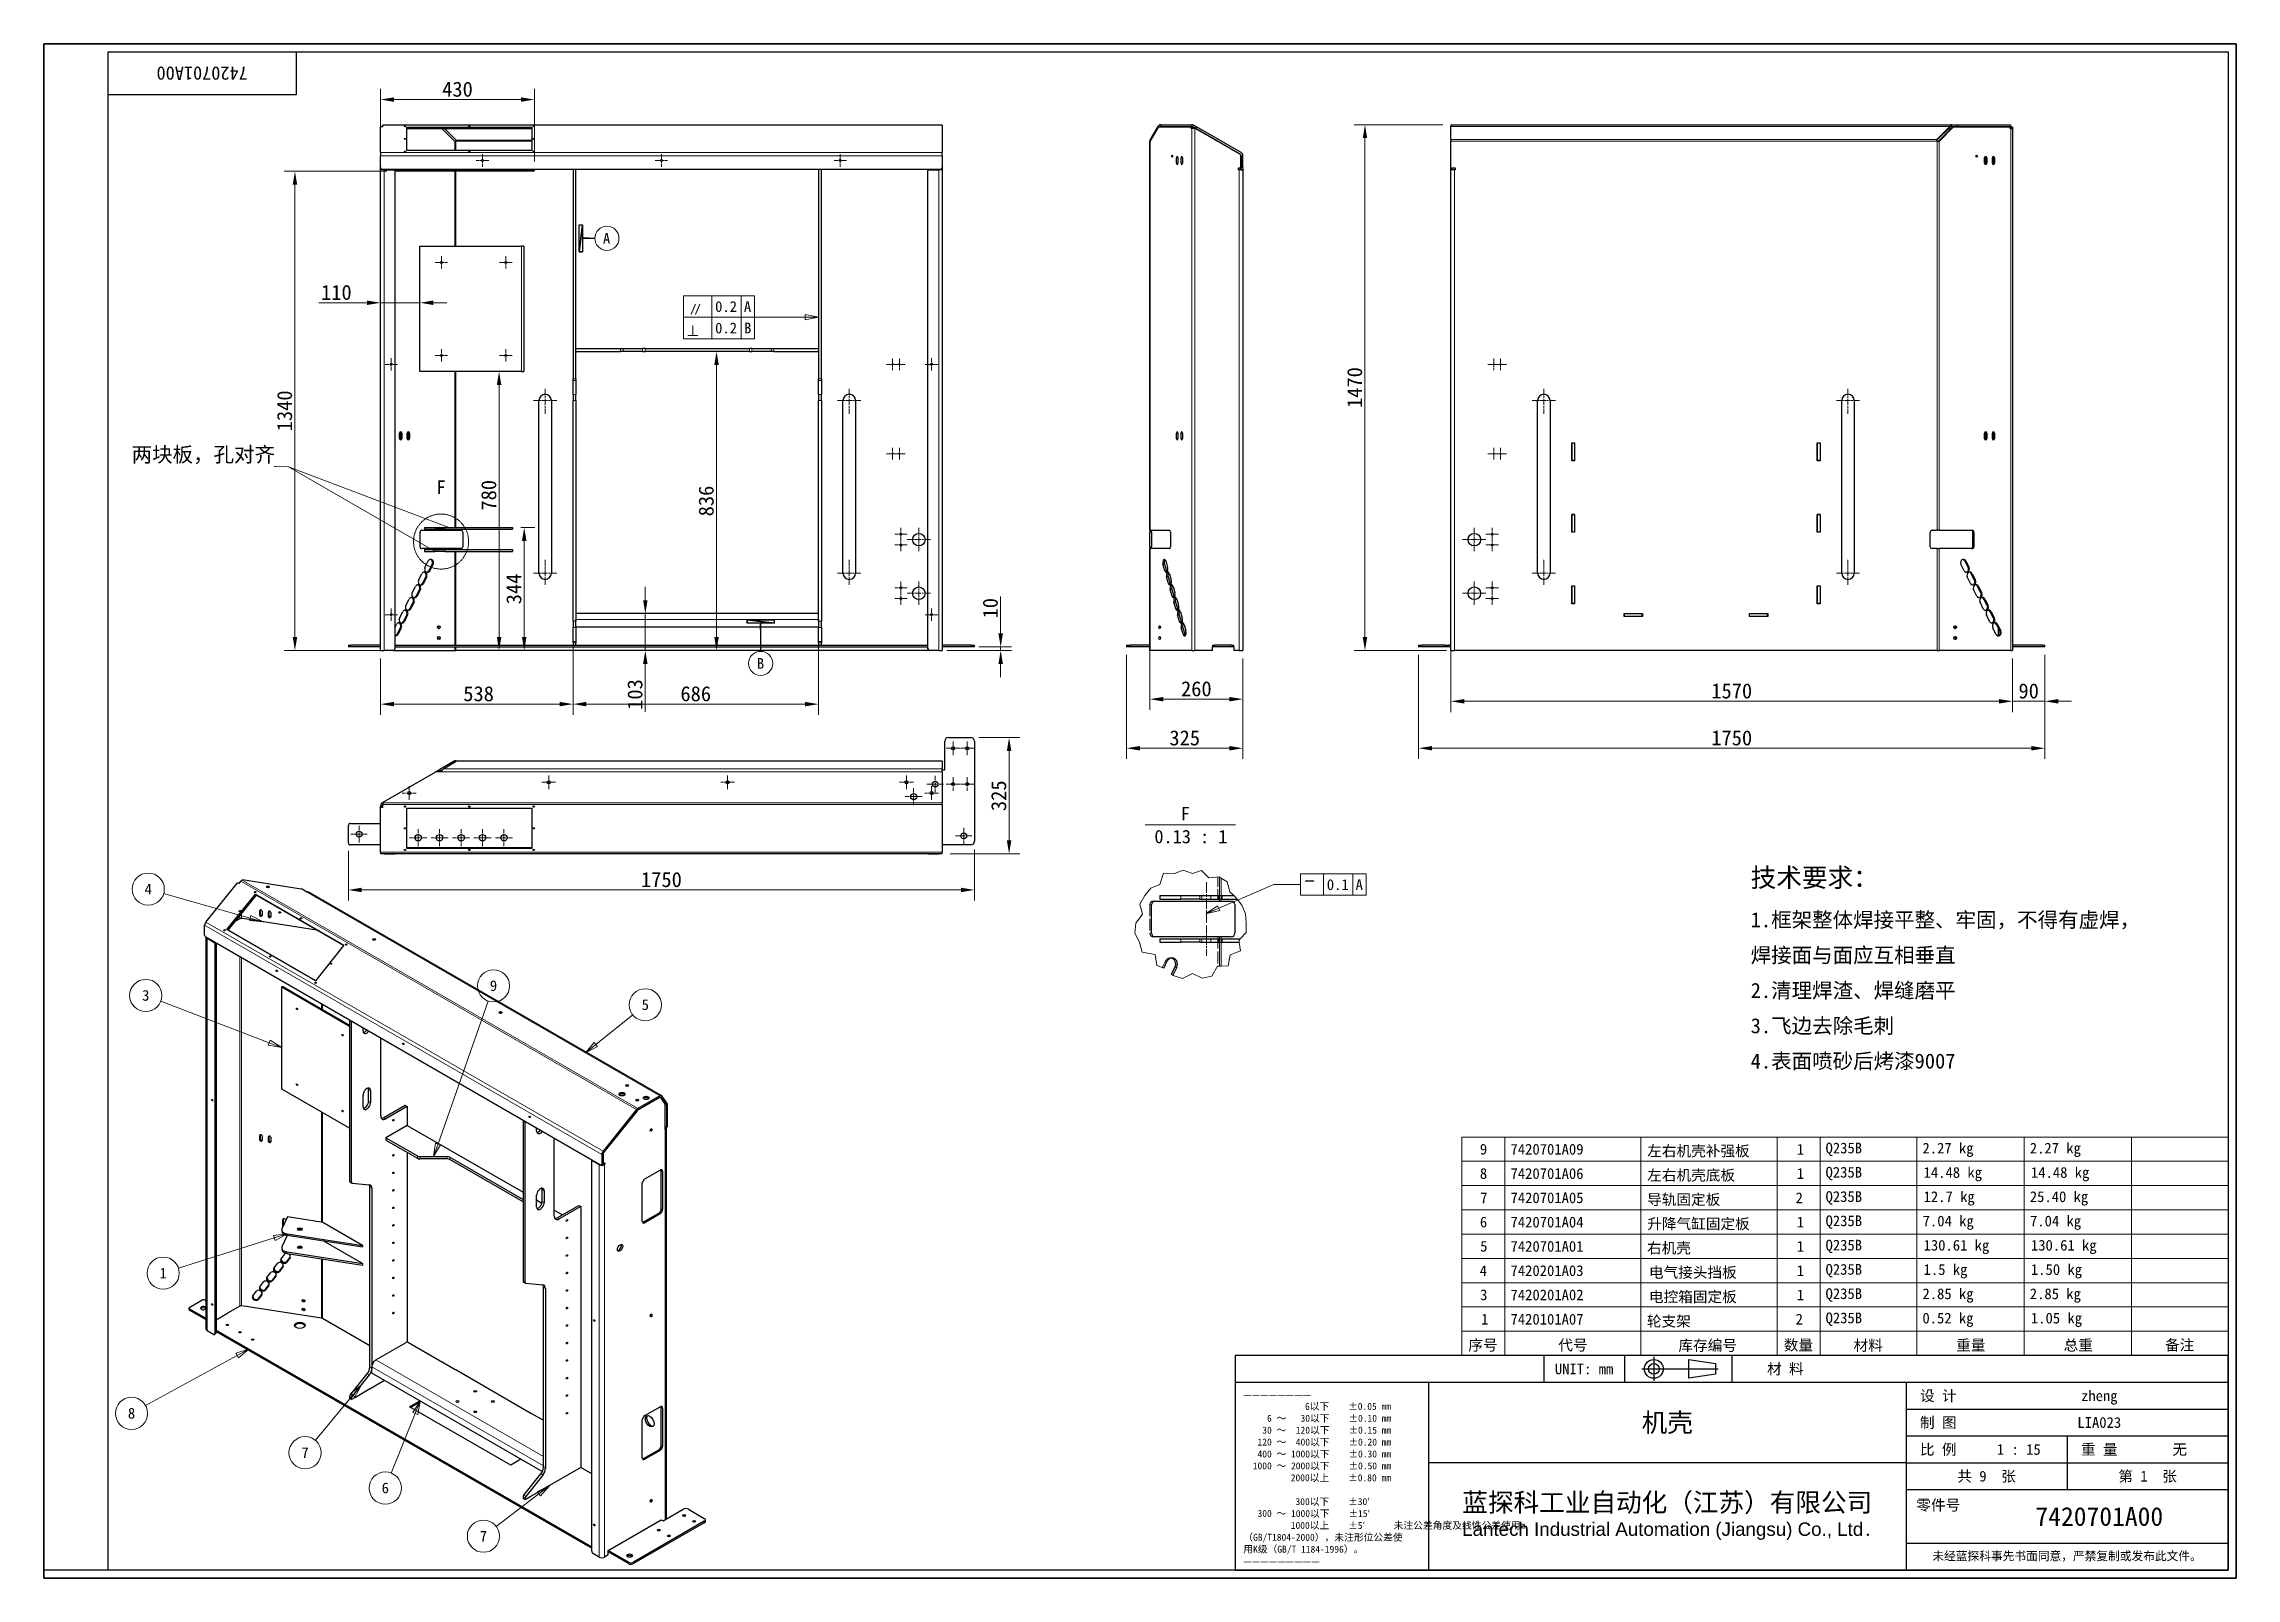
# Model space of a CAD drawing. Header units: millimetres. Extents: x 90 to 6218, y 82 to 4373.
import ezdxf
from ezdxf.enums import TextEntityAlignment as Align

# ---------------------------------------------------------------- set-up
doc = ezdxf.new("R2010")
doc.units = ezdxf.units.MM
doc.header["$LTSCALE"] = 15
for name, pattern in [('CHAIN', [0.3543, 0.2362, -0.0295, 0.0591, -0.0295]), ('DASH_DOUBLE_DOT', [0.2164, 0.1181, -0.0295, 0.0049, -0.0295, 0.0049, -0.0295]), ('DASHED', [0.2067, 0.1654, -0.0413])]:
    doc.linetypes.add(name, pattern=pattern)
for name, color, linetype, lineweight in [('1', 7, 'Continuous', 18), ('可见 (ISO)', 7, 'Continuous', 25), ('可见窄的 (ISO)', 7, 'Continuous', 18), ('图框 (ISO)', 7, 'Continuous', 35), ('标题 (ISO)', 7, 'Continuous', 25)]:
    doc.layers.add(name, color=color, linetype=linetype, lineweight=lineweight)
for name, color, linetype, lineweight, true_color in [('中心标记 (ISO)', 1, 'CHAIN', 18, 0xc2ff0000), ('中心线 (ISO)', 1, 'CHAIN', 18, 0xc2ff0000), ('尺寸 (ISO)', 7, 'Continuous', 18, 0xc2008000), ('局部视图边界 (ISO)', 7, 'DASH_DOUBLE_DOT', 18, 0xc2008000), ('折线 (ISO)', 7, 'Continuous', 18, 0xc2008000), ('符号 (ISO)', 7, 'Continuous', 18, 0xc2008000), ('隐藏 (ISO)', 5, 'DASHED', 18, 0xc20000ff), ('隐藏窄的 (ISO)', 5, 'DASHED', 18, 0xc20000ff)]:
    doc.layers.add(name, color=color, linetype=linetype, lineweight=lineweight, true_color=true_color)
doc.styles.add('HZ_33', font='simfang.ttf')
doc.styles.get("Standard").update_dxf_attribs({"font": 'simfang.ttf'})
doc.styles.add('文本样式100', font='AIGDT___.TTF')
doc.styles.add('文本样式164', font='SimSun.ttf')
doc.styles.add('最新国标', font='simfang.ttf')
doc.styles.add('注释文本 (ISO)', font='simfang.ttf')
doc.dimstyles.new('默认 (GB)', dxfattribs={"dimscale": 15, "dimtxt": 2.8, "dimasz": 2.5, "dimexe": 2, "dimexo": 1.5, "dimgap": 0.5, "dimtad": 1, "dimtoh": 1, "dimdsep": 46, "dimtxsty": '最新国标', "dimcen": 0.09, "dimdle": 10, "dimazin": 2, "dimtfac": 0.535714, "dimtdec": 3, "dimtmove": 0, "dimatfit": 3, "dimfxl": 1, "dimtolj": 1, "dimlwd": -1, "dimlwe": -1, "dimarcsym": 0})
doc.dimstyles.new('默认 (GB)$7', dxfattribs={"dimscale": 15, "dimtxt": 2.8, "dimasz": 2.5, "dimexe": 2, "dimexo": 1.5, "dimgap": 0.5, "dimtad": 1, "dimtoh": 1, "dimdsep": 46, "dimtxsty": '最新国标', "dimcen": 0.09, "dimdle": 10, "dimazin": 2, "dimtfac": 0.535714, "dimtdec": 3, "dimtmove": 0, "dimatfit": 3, "dimfxl": 1, "dimtolj": 1, "dimlwd": -1, "dimlwe": -1, "dimarcsym": 0})

msp = doc.modelspace()

# ---------------------------------------------------------------- texts
at = {"layer": '符号 (ISO)', "insert": (736.196, 3245.349), "char_height": 42, "width": 440.14034, "attachment_point": 3, "style": '最新国标'}
msp.add_mtext('\\fFangSong|b0|i0;两块板，孔对齐', dxfattribs=at)
at = {"layer": '符号 (ISO)', "char_height": 37.5, "attachment_point": 7, "style": 'HZ_33'}
for s, insert in [('F ', (3267.926, 2201.313)), (' 0.13 : 1', (3168.48, 2136.661))]:
    msp.add_mtext(s, dxfattribs=dict(at, insert=insert))
at = {"layer": '符号 (ISO)', "insert": (4860.595, 1785.173), "char_height": 30, "width": 1194.6667, "attachment_point": 4, "line_spacing_factor": 1.287677, "style": '注释文本 (ISO)'}
msp.add_mtext('\\pxsm1.41;\\fFangSong|b0|i0;{\\H52.5000;技术要求：}\\fFangSong|b0|i0;{\\H42.0000;\\P}\\fFangSong|b0|i0;{\\H42.0000;1.框架整体焊接平整、牢固，不得有虚焊，\\P}\\fFangSong|b0|i0;{\\H42.0000;焊接面与面应互相垂直\\P}\\fFangSong|b0|i0;{\\H42.0000;2.清理焊渣、焊缝磨平\\P}\\fFangSong|b0|i0;{\\H42.0000;3.飞边去除毛刺\\P}\\fFangSong|b0|i0;{\\H42.0000;4.表面喷砂后烤漆9007}', dxfattribs=at)

# ---------------------------------------------------------------- blocks, each defined once
blk = doc.blocks.new('图框 最新国标')
at = {"layer": '图框 (ISO)'}
for p, q in [((6, 7), (6, 291.5)), ((6, 291.5), (414.5, 291.5)), ((414.5, 291.5), (414.5, 5.5)), ((6, 7), (6, 5.5)), ((6, 7), (6, 5.5)), ((414.5, 5.5), (6, 5.5))]:
    blk.add_line(p, q, dxfattribs=at)
at = {"layer": '图框 (ISO)', "color": 7, "linetype": 'Continuous', "lineweight": 25}
for p, q in [((18, 290), (413, 290)), ((18, 7), (18, 290)), ((18, 290), (413, 290)), ((53, 290), (53, 282)), ((413, 290), (413, 7)), ((413, 290), (413, 7)), ((53, 282), (18, 282)), ((413, 7), (6, 7)), ((413, 7), (18, 7))]:
    blk.add_line(p, q, dxfattribs=at)
at = {"layer": '图框 (ISO)', "flags": 4}
blk.add_attdef('7420701A00', text='', height=2.5, rotation=180, dxfattribs=at).set_placement((35.5, 286), align=Align.MIDDLE_CENTER)
blk = doc.blocks.new('标题栏 最新国标')
at = {"layer": '标题 (ISO)'}
for p, q in [((381.98, -183.84), (196.98, -183.84)), ((196.98, -183.84), (196.98, -223.84)), ((254.48, -183.84), (254.48, -188.84)), ((269.48, -183.84), (269.48, -188.84)), ((281.48, -188.09), (281.48, -184.59)), ((281.48, -184.59), (286.48, -185.34)), ((286.48, -187.34), (281.48, -188.09)), ((286.48, -185.34), (286.48, -187.34)), ((289.48, -183.84), (289.48, -188.84)), ((381.98, -223.84), (381.98, -183.84)), ((383.48, -183.84), (383.48, -225.34)), ((196.98, -188.84), (381.98, -188.84)), ((232.98, -188.84), (232.98, -223.84)), ((321.98, -188.84), (321.98, -223.84)), ((321.98, -193.84), (381.98, -193.84)), ((321.98, -198.84), (381.98, -198.84)), ((351.98, -198.84), (351.98, -208.84)), ((321.98, -203.84), (232.98, -203.84)), ((321.98, -203.84), (381.98, -203.84)), ((321.98, -208.84), (381.98, -208.84)), ((321.98, -218.84), (381.98, -218.84)), ((196.98, -223.84), (381.98, -223.84)), ((383.48, -225.34), (196.98, -225.34))]:
    blk.add_line(p, q, dxfattribs=at)
at = {"layer": '标题 (ISO)', "linetype": 'CHAIN', "ltscale": 15.834605}
blk.add_line((272.73, -186.34), (286.98, -186.34), dxfattribs=at)
at = {"layer": '标题 (ISO)', "linetype": 'CHAIN', "ltscale": 5.000333}
blk.add_line((274.98, -184.09), (274.98, -188.59), dxfattribs=at)
at = {"layer": '标题 (ISO)'}
for radius in [1.75, 1]:
    blk.add_circle((274.98, -186.34), radius, dxfattribs=at)
at = {"layer": '1', "style": '文本样式164'}
for s, p in [('UNIT: mm', (261.98, -186.34)), ('材 料', (299.48, -186.34)), ('设 计', (327.98, -191.34)), ('制 图', (327.98, -196.34)), ('比 例', (327.98, -201.34)), ('重 量', (357.98, -201.34)), ('共 9  张', (336.98, -206.34)), ('第 1  张', (366.98, -206.34))]:
    blk.add_text(s, height=2, dxfattribs=at).set_placement(p, align=Align.MIDDLE_CENTER)
at = {"layer": '标题 (ISO)', "style": '注释文本 (ISO)'}
for s, insert, char_height, attachment_point, line_spacing_factor in [('————————\\P}\\fSimSun|b0|i0;{\\H1.3000;             6以下    ±0.05 mm\\P}\\fSimSun|b0|i0;{\\H1.3000;     6 ～   30以下    ±0.10 mm\\P}\\fSimSun|b0|i0;{\\H1.3000;    30 ～  120以下    ±0.15 mm\\P}\\fSimSun|b0|i0;{\\H1.3000;   120 ～  400以下    ±0.20 mm\\P}\\fSimSun|b0|i0;{\\H1.3000;   400 ～ 1000以下    ±0.30 mm\\P}\\fSimSun|b0|i0;{\\H1.3000;  1000 ～ 2000以下    ±0.50 mm\\P}\\fSimSun|b0|i0;{\\H1.3000;          2000以上    ±0.80 mm\\P}\\fSimSun|b0|i0;{\\H1.3000;\\P}\\fSimSun|b0|i0;{\\H1.3000;           300以下    ±30′\\P}\\fSimSun|b0|i0;{\\H1.3000;   300 ～ 1000以下    ±15′\\P}\\fSimSun|b0|i0;{\\H1.3000;          1000以上    ±5′}\\fSimSun|b0|i0;{\\H1.3000;      未注公差角度及线性公差使用m\\P}\\fSimSun|b0|i0;{\\H1.3000;（GB/T1804-2000），未注形位公差使\\P}\\fSimSun|b0|i0;{\\H1.3000;用K级（GB/T 1184-1996）。\\P}\\fSimSun|b0|i0;{\\H1.3000;—————————', (198.48, -206.63), 1.3, 4, 1.023913), ('\\pxsm0.94;\\fMicrosoft YaHei|b0|i0;{\\H3.5000;蓝探科工业自动化（江苏）有限公司\\P}\\fArial|b0|i0;{\\H2.5000;Lantech Industrial Automation (Jiangsu) Co., Ltd}\\fFangSong|b0|i0;{\\H2.5000;.}', (277.48, -213.84), 2, 5, 0.978695)]:
    blk.add_mtext(s, dxfattribs=dict(at, insert=insert, char_height=char_height, attachment_point=attachment_point, line_spacing_factor=line_spacing_factor))
at = {"layer": '标题 (ISO)', "attachment_point": 5, "style": '注释文本 (ISO)'}
for s, insert, char_height in [('\\fFangSong|b0|i0;LIA023', (357.98, -196.34), 2), ('\\fFangSong|b0|i0;零件号', (327.98, -211.84), 2), ('\\fSimSun|b0|i0;{\\H1.6000;未经蓝探科事先书面同意，严禁复制或发布此文件。}', (351.98, -221.34), 1.6)]:
    blk.add_mtext(s, dxfattribs=dict(at, insert=insert, char_height=char_height))
at = {"layer": '标题 (ISO)', "flags": 4}
for tag, height, p in [('', 2, (324.48, -186.34)), ('zheng', 2, (357.98, -191.34)), ('机壳', 3.5, (277.48, -196.34)), ('1 : 15', 2, (342.98, -201.34)), ('无', 2, (372.98, -201.34)), ('7420701A00', 3.5, (357.98, -213.84))]:
    blk.add_attdef(tag, text='', height=height, dxfattribs=at).set_placement(p, align=Align.MIDDLE_CENTER)
blk = doc.blocks.new('明细栏')
at = {"layer": '符号 (ISO)'}
for p, q in [((413, 87.73), (270.2, 87.73)), ((270.2, 87.73), (270.2, 51.53)), ((278.2, 87.73), (278.2, 51.53)), ((303.6, 87.73), (303.6, 51.53)), ((329, 87.73), (329, 51.53)), ((337, 87.73), (337, 51.53)), ((355, 87.73), (355, 51.53)), ((375, 87.73), (375, 51.53)), ((395, 87.73), (395, 51.53)), ((413, 87.73), (413, 51.53)), ((413, 83.2), (270.2, 83.2)), ((413, 78.68), (270.2, 78.68)), ((413, 74.15), (270.2, 74.15)), ((413, 69.63), (270.2, 69.63)), ((413, 65.1), (270.2, 65.1)), ((413, 60.58), (270.2, 60.58)), ((413, 56.05), (270.2, 56.05)), ((413, 51.53), (270.2, 51.53)), ((270.2, 47), (270.2, 51.53)), ((278.2, 47), (278.2, 51.53)), ((303.6, 47), (303.6, 51.53)), ((329, 47), (329, 51.53)), ((337, 47), (337, 51.53)), ((355, 47), (355, 51.53)), ((375, 47), (375, 51.53)), ((395, 47), (395, 51.53)), ((413, 47), (413, 51.53)), ((413, 47), (270.2, 47))]:
    blk.add_line(p, q, dxfattribs=at)
at = {"layer": '符号 (ISO)', "char_height": 2, "attachment_point": 7, "style": '注释文本 (ISO)'}
for s, insert in [('9', (273.58, 84.43)), ('7420701A09', (279.29, 84.42)), ('左右机壳补强板', (304.76, 83.89)), ('1', (332.61, 84.45)), ('Q235B', (337.99, 84.18)), ('2.27 kg', (356.05, 84)), ('2.27 kg', (376.05, 84)), ('8', (273.58, 79.9)), ('7420701A06', (279.29, 79.89)), ('左右机壳底板', (304.76, 79.38)), ('1', (332.61, 79.92)), ('Q235B', (337.99, 79.66)), ('14.48 kg', (356.26, 79.47)), ('14.48 kg', (376.26, 79.47)), ('Q235B', (337.99, 75.13)), ('12.7 kg', (356.26, 74.95)), ('25.40 kg', (376.05, 74.95)), ('7', (273.64, 75.39)), ('7420701A05', (279.29, 75.37)), ('导轨固定板', (304.74, 74.85)), ('2', (332.41, 75.4)), ('6', (273.59, 70.85)), ('7420701A04 ', (279.29, 70.84)), ('升降气缸固定板', (304.77, 70.33)), ('1', (332.61, 70.87)), ('Q235B', (337.99, 70.61)), ('7.04 kg', (356.09, 70.42)), ('7.04 kg', (376.09, 70.42)), ('5', (273.63, 66.34)), ('7420701A01 ', (279.29, 66.32)), ('右机壳', (304.72, 65.81)), ('1', (332.61, 66.35)), ('Q235B', (337.99, 66.08)), ('130.61 kg', (356.26, 65.9)), ('130.61 kg', (376.26, 65.9)), ('4', (273.55, 61.83)), ('7420201A03', (279.29, 61.79)), ('电气接头挡板', (305.08, 61.28)), ('1', (332.61, 61.82)), ('Q235B', (337.99, 61.56)), ('1.5 kg', (356.26, 61.37)), ('1.50 kg', (376.26, 61.37)), ('3', (273.63, 57.28)), ('7420201A02', (279.29, 57.27)), ('电控箱固定板', (305.08, 56.73)), ('1', (332.61, 57.3)), ('Q235B', (337.99, 57.03)), ('2.85 kg', (356.05, 56.85)), ('2.85 kg', (376.05, 56.85)), ('1', (273.81, 52.77)), ('7420101A07', (279.29, 52.74)), ('轮支架', (304.7, 52.18)), ('2', (332.41, 52.78)), ('Q235B', (337.99, 52.51)), ('0.52 kg', (356.04, 52.32)), ('1.05 kg', (376.26, 52.32)), ('序号', (271.42, 47.71)), ('代号', (288.19, 47.73)), ('库存编号', (310.58, 47.66)), ('数量', (330.21, 47.72)), ('材料', (343.21, 47.68)), ('重量', (362.33, 47.78)), ('总重', (382.36, 47.75)), ('备注', (401.25, 47.74))]:
    blk.add_mtext(s, dxfattribs=dict(at, insert=insert))
blk = doc.blocks.new('*D6')
at = {"layer": 'Defpoints', "color": 0}
for p in [(2591.1, 2676.3), (2681.1, 2686.3), (2764.3, 2676.3)]:
    blk.add_point(p, dxfattribs=at)
at = {"layer": '尺寸 (ISO)', "color": 116, "true_color": 0x000000}
for p, q in [((2764.3, 2723.8), (2764.3, 2827.7)), ((2613.6, 2676.3), (2794.3, 2676.3)), ((2703.6, 2686.3), (2794.3, 2686.3)), ((2764.3, 2676.3), (2764.3, 2686.3)), ((2764.3, 2638.8), (2764.3, 2601.3))]:
    blk.add_line(p, q, dxfattribs=at)
for points in [[(2758.1, 2723.8), (2770.6, 2723.8), (2764.3, 2686.3)], [(2758.1, 2638.8), (2770.6, 2638.8), (2764.3, 2676.3)]]:
    blk.add_solid(points, dxfattribs=at)
at = {"layer": '尺寸 (ISO)', "insert": (2735.6, 2794.5), "char_height": 42, "attachment_point": 5, "rotation": 90, "style": '最新国标'}
blk.add_mtext('\\A1;10', dxfattribs=at)
blk = doc.blocks.new('*D7')
at = {"layer": 'Defpoints', "color": 0}
for p in [(1283.1, 3456.3), (1362.4, 2676.3), (1364.9, 2676.3)]:
    blk.add_point(p, dxfattribs=at)
at = {"layer": '尺寸 (ISO)', "color": 116, "true_color": 0x000000}
blk.add_line((1362.4, 3418.8), (1362.4, 2713.8), dxfattribs=at)
for points in [[(1356.1, 3418.8), (1368.6, 3418.8), (1362.4, 3456.3)], [(1356.1, 2713.8), (1368.6, 2713.8), (1362.4, 2676.3)]]:
    blk.add_solid(points, dxfattribs=at)
at = {"layer": '尺寸 (ISO)', "insert": (1333.7, 3110.3), "char_height": 42, "attachment_point": 5, "rotation": 90, "style": '最新国标'}
blk.add_mtext('\\A1;780', dxfattribs=at)
blk = doc.blocks.new('*D8')
at = {"layer": 'Defpoints', "color": 0}
for p in [(1031.1, 3648.5), (1141.1, 3640.9), (1031.1, 3575.2)]:
    blk.add_point(p, dxfattribs=at)
at = {"layer": '尺寸 (ISO)', "color": 116, "true_color": 0x000000}
for p, q in [((993.6, 3648.5), (859, 3648.5)), ((1141.1, 3648.5), (1031.1, 3648.5)), ((1178.6, 3648.5), (1216.1, 3648.5))]:
    blk.add_line(p, q, dxfattribs=at)
for points in [[(993.6, 3654.8), (993.6, 3642.3), (1031.1, 3648.5)], [(1178.6, 3654.8), (1178.6, 3642.3), (1141.1, 3648.5)]]:
    blk.add_solid(points, dxfattribs=at)
at = {"layer": '尺寸 (ISO)', "insert": (907.6, 3677.3), "char_height": 42, "attachment_point": 5, "style": '最新国标'}
blk.add_mtext('\\A1;110', dxfattribs=at)
blk = doc.blocks.new('*D9')
at = {"layer": 'Defpoints', "color": 0}
for p in [(1031.1, 4216.7), (1031.1, 4020.3), (1461.1, 4021.4)]:
    blk.add_point(p, dxfattribs=at)
at = {"layer": '尺寸 (ISO)', "color": 116, "true_color": 0x000000}
for p, q in [((1031.1, 4042.8), (1031.1, 4246.7)), ((1461.1, 4043.9), (1461.1, 4246.7)), ((1423.6, 4216.7), (1068.6, 4216.7))]:
    blk.add_line(p, q, dxfattribs=at)
for points in [[(1068.6, 4222.9), (1068.6, 4210.4), (1031.1, 4216.7)], [(1423.6, 4222.9), (1423.6, 4210.4), (1461.1, 4216.7)]]:
    blk.add_solid(points, dxfattribs=at)
at = {"layer": '尺寸 (ISO)', "insert": (1246.1, 4245.4), "char_height": 42, "attachment_point": 5, "style": '最新国标'}
blk.add_mtext('\\A1;430', dxfattribs=at)
blk = doc.blocks.new('*D10')
at = {"layer": 'Defpoints', "color": 0}
for p in [(1071.1, 4016.3), (791.8, 2676.3), (1066.1, 2676.3)]:
    blk.add_point(p, dxfattribs=at)
at = {"layer": '尺寸 (ISO)', "color": 116, "true_color": 0x000000}
for p, q in [((1048.6, 4016.3), (761.8, 4016.3)), ((791.8, 3978.8), (791.8, 2713.8)), ((1043.6, 2676.3), (761.8, 2676.3))]:
    blk.add_line(p, q, dxfattribs=at)
for points in [[(785.6, 3978.8), (798.1, 3978.8), (791.8, 4016.3)], [(785.6, 2713.8), (798.1, 2713.8), (791.8, 2676.3)]]:
    blk.add_solid(points, dxfattribs=at)
at = {"layer": '尺寸 (ISO)', "insert": (763.1, 3346.3), "char_height": 42, "attachment_point": 5, "rotation": 90, "style": '最新国标'}
blk.add_mtext('\\A1;1340', dxfattribs=at)
blk = doc.blocks.new('*D11')
at = {"layer": 'Defpoints', "color": 0}
for p in [(1989.6, 3512.3), (1970.1, 2676.3), (2000.1, 2676.3)]:
    blk.add_point(p, dxfattribs=at)
at = {"layer": '尺寸 (ISO)', "color": 116, "true_color": 0x000000}
blk.add_line((1970.1, 3474.8), (1970.1, 2713.8), dxfattribs=at)
for points in [[(1963.9, 3474.8), (1976.4, 3474.8), (1970.1, 3512.3)], [(1963.9, 2713.8), (1976.4, 2713.8), (1970.1, 2676.3)]]:
    blk.add_solid(points, dxfattribs=at)
at = {"layer": '尺寸 (ISO)', "insert": (1941.4, 3094.3), "char_height": 42, "attachment_point": 5, "rotation": 90, "style": '最新国标'}
blk.add_mtext('\\A1;836', dxfattribs=at)
blk = doc.blocks.new('*D12')
at = {"layer": 'Defpoints', "color": 0}
for p in [(1569.1, 2757.9), (1031.1, 2676.3), (1031.1, 2526.3)]:
    blk.add_point(p, dxfattribs=at)
at = {"layer": '尺寸 (ISO)', "color": 116, "true_color": 0x000000}
for p, q in [((1569.1, 2735.4), (1569.1, 2496.3)), ((1031.1, 2653.8), (1031.1, 2496.3)), ((1531.6, 2526.3), (1068.6, 2526.3))]:
    blk.add_line(p, q, dxfattribs=at)
for points in [[(1068.6, 2532.6), (1068.6, 2520.1), (1031.1, 2526.3)], [(1531.6, 2532.6), (1531.6, 2520.1), (1569.1, 2526.3)]]:
    blk.add_solid(points, dxfattribs=at)
at = {"layer": '尺寸 (ISO)', "insert": (1305.1, 2555.1), "char_height": 42, "attachment_point": 5, "style": '最新国标'}
blk.add_mtext('\\A1;538', dxfattribs=at)
blk = doc.blocks.new('*D13')
at = {"layer": 'Defpoints', "color": 0}
for p in [(1569.1, 2757.9), (2255.1, 2757.9), (2255.1, 2526.3)]:
    blk.add_point(p, dxfattribs=at)
at = {"layer": '尺寸 (ISO)', "color": 116, "true_color": 0x000000}
for p, q in [((1569.1, 2735.4), (1569.1, 2496.3)), ((2255.1, 2735.4), (2255.1, 2496.3)), ((1606.6, 2526.3), (2217.6, 2526.3))]:
    blk.add_line(p, q, dxfattribs=at)
for points in [[(1606.6, 2532.6), (1606.6, 2520.1), (1569.1, 2526.3)], [(2217.6, 2532.6), (2217.6, 2520.1), (2255.1, 2526.3)]]:
    blk.add_solid(points, dxfattribs=at)
at = {"layer": '尺寸 (ISO)', "insert": (1912.1, 2555.1), "char_height": 42, "attachment_point": 5, "style": '最新国标'}
blk.add_mtext('\\A1;686', dxfattribs=at)
blk = doc.blocks.new('*D14')
at = {"layer": 'Defpoints', "color": 0}
for p in [(1400.3, 3020.3), (1432.6, 2676.3), (1465.2, 2676.3)]:
    blk.add_point(p, dxfattribs=at)
at = {"layer": '尺寸 (ISO)', "color": 116, "true_color": 0x000000}
for p, q in [((1422.8, 3020.3), (1462.6, 3020.3)), ((1432.6, 2982.8), (1432.6, 2713.8))]:
    blk.add_line(p, q, dxfattribs=at)
for points in [[(1426.4, 2982.8), (1438.9, 2982.8), (1432.6, 3020.3)], [(1426.4, 2713.8), (1438.9, 2713.8), (1432.6, 2676.3)]]:
    blk.add_solid(points, dxfattribs=at)
at = {"layer": '尺寸 (ISO)', "insert": (1403.9, 2848.3), "char_height": 42, "attachment_point": 5, "rotation": 90, "style": '最新国标'}
blk.add_mtext('\\A1;344', dxfattribs=at)
blk = doc.blocks.new('*D15')
at = {"layer": 'Defpoints', "color": 0}
for p in [(3181.2, 3012.3), (3441.2, 2676.3), (3441.2, 2540.2)]:
    blk.add_point(p, dxfattribs=at)
at = {"layer": '尺寸 (ISO)', "color": 116, "true_color": 0x000000}
for p, q in [((3181.2, 2989.8), (3181.2, 2510.2)), ((3441.2, 2653.8), (3441.2, 2510.2)), ((3218.7, 2540.2), (3403.7, 2540.2))]:
    blk.add_line(p, q, dxfattribs=at)
for points in [[(3218.7, 2546.4), (3218.7, 2533.9), (3181.2, 2540.2)], [(3403.7, 2546.4), (3403.7, 2533.9), (3441.2, 2540.2)]]:
    blk.add_solid(points, dxfattribs=at)
at = {"layer": '尺寸 (ISO)', "insert": (3311.2, 2568.9), "char_height": 42, "attachment_point": 5, "style": '最新国标'}
blk.add_mtext('\\A1;260', dxfattribs=at)
blk = doc.blocks.new('*D16')
at = {"layer": 'Defpoints', "color": 0}
for p in [(3116.2, 2686.3), (3441.2, 2676.3), (3116.2, 2403)]:
    blk.add_point(p, dxfattribs=at)
at = {"layer": '尺寸 (ISO)', "color": 116, "true_color": 0x000000}
for p, q in [((3116.2, 2663.8), (3116.2, 2373)), ((3441.2, 2653.8), (3441.2, 2373)), ((3403.7, 2403), (3153.7, 2403))]:
    blk.add_line(p, q, dxfattribs=at)
for points in [[(3153.7, 2409.2), (3153.7, 2396.7), (3116.2, 2403)], [(3403.7, 2409.2), (3403.7, 2396.7), (3441.2, 2403)]]:
    blk.add_solid(points, dxfattribs=at)
at = {"layer": '尺寸 (ISO)', "insert": (3278.7, 2431.7), "char_height": 42, "attachment_point": 5, "style": '最新国标'}
blk.add_mtext('\\A1;325', dxfattribs=at)
blk = doc.blocks.new('*D17')
at = {"layer": 'Defpoints', "color": 0}
for p in [(4022.6, 4025.4), (5592.6, 2676.3), (4022.6, 2534.2)]:
    blk.add_point(p, dxfattribs=at)
at = {"layer": '尺寸 (ISO)', "color": 116, "true_color": 0x000000}
for p, q in [((4022.6, 4002.9), (4022.6, 2504.2)), ((5592.6, 2653.8), (5592.6, 2504.2)), ((5555.1, 2534.2), (4060.1, 2534.2))]:
    blk.add_line(p, q, dxfattribs=at)
for points in [[(4060.1, 2540.5), (4060.1, 2528), (4022.6, 2534.2)], [(5555.1, 2540.5), (5555.1, 2528), (5592.6, 2534.2)]]:
    blk.add_solid(points, dxfattribs=at)
at = {"layer": '尺寸 (ISO)', "insert": (4807.6, 2563), "char_height": 42, "attachment_point": 5, "style": '最新国标'}
blk.add_mtext('\\A1;1570', dxfattribs=at)
blk = doc.blocks.new('*D18')
at = {"layer": 'Defpoints', "color": 0}
for p in [(5592.6, 2676.3), (5682.6, 2686.3), (5682.6, 2534.2)]:
    blk.add_point(p, dxfattribs=at)
at = {"layer": '尺寸 (ISO)', "color": 116, "true_color": 0x000000}
for p, q in [((5592.6, 2653.8), (5592.6, 2504.2)), ((5682.6, 2663.8), (5682.6, 2504.2)), ((5555.1, 2534.2), (5517.6, 2534.2)), ((5592.6, 2534.2), (5630.1, 2534.2)), ((5630.1, 2534.2), (5645.1, 2534.2)), ((5682.6, 2534.2), (5645.1, 2534.2)), ((5720.1, 2534.2), (5757.6, 2534.2))]:
    blk.add_line(p, q, dxfattribs=at)
for points in [[(5555.1, 2540.5), (5555.1, 2528), (5592.6, 2534.2)], [(5720.1, 2540.5), (5720.1, 2528), (5682.6, 2534.2)]]:
    blk.add_solid(points, dxfattribs=at)
at = {"layer": '尺寸 (ISO)', "insert": (5637.6, 2563), "char_height": 42, "attachment_point": 5, "style": '最新国标'}
blk.add_mtext('\\A1;90', dxfattribs=at)
blk = doc.blocks.new('*D19')
at = {"layer": 'Defpoints', "color": 0}
for p in [(3932.6, 2686.3), (5682.6, 2686.3), (3932.6, 2403)]:
    blk.add_point(p, dxfattribs=at)
at = {"layer": '尺寸 (ISO)', "color": 116, "true_color": 0x000000}
for p, q in [((3932.6, 2663.8), (3932.6, 2373)), ((5682.6, 2663.8), (5682.6, 2373)), ((5645.1, 2403), (3970.1, 2403))]:
    blk.add_line(p, q, dxfattribs=at)
for points in [[(3970.1, 2409.2), (3970.1, 2396.7), (3932.6, 2403)], [(5645.1, 2409.2), (5645.1, 2396.7), (5682.6, 2403)]]:
    blk.add_solid(points, dxfattribs=at)
at = {"layer": '尺寸 (ISO)', "insert": (4807.6, 2431.7), "char_height": 42, "attachment_point": 5, "style": '最新国标'}
blk.add_mtext('\\A1;1750', dxfattribs=at)
blk = doc.blocks.new('*D20')
at = {"layer": 'Defpoints', "color": 0}
for p in [(3782.6, 4146.3), (4022.6, 4146.3), (4032.6, 2676.3)]:
    blk.add_point(p, dxfattribs=at)
at = {"layer": '尺寸 (ISO)', "color": 116, "true_color": 0x000000}
for p, q in [((4000.1, 4146.3), (3752.6, 4146.3)), ((3782.6, 2713.8), (3782.6, 4108.8)), ((4010.1, 2676.3), (3752.6, 2676.3))]:
    blk.add_line(p, q, dxfattribs=at)
for points in [[(3776.3, 4108.8), (3788.8, 4108.8), (3782.6, 4146.3)], [(3776.3, 2713.8), (3788.8, 2713.8), (3782.6, 2676.3)]]:
    blk.add_solid(points, dxfattribs=at)
at = {"layer": '尺寸 (ISO)', "insert": (3753.9, 3411.3), "char_height": 42, "attachment_point": 5, "rotation": 90, "style": '最新国标'}
blk.add_mtext('\\A1;1470', dxfattribs=at)
blk = doc.blocks.new('*D21')
at = {"layer": 'Defpoints', "color": 0}
for p in [(2681.1, 2432.7), (2601.1, 2107.7), (2787.8, 2107.7)]:
    blk.add_point(p, dxfattribs=at)
at = {"layer": '尺寸 (ISO)', "color": 116, "true_color": 0x000000}
for p, q in [((2703.6, 2432.7), (2817.8, 2432.7)), ((2787.8, 2395.2), (2787.8, 2145.2)), ((2623.6, 2107.7), (2817.8, 2107.7))]:
    blk.add_line(p, q, dxfattribs=at)
for points in [[(2781.6, 2395.2), (2794.1, 2395.2), (2787.8, 2432.7)], [(2781.6, 2145.2), (2794.1, 2145.2), (2787.8, 2107.7)]]:
    blk.add_solid(points, dxfattribs=at)
at = {"layer": '尺寸 (ISO)', "insert": (2759.1, 2270.2), "char_height": 42, "attachment_point": 5, "rotation": 90, "style": '最新国标'}
blk.add_mtext('\\A1;325', dxfattribs=at)
blk = doc.blocks.new('*D22')
at = {"layer": 'Defpoints', "color": 0}
for p in [(941.1, 2138.7), (2691.1, 2142.7), (2691.1, 2006.8)]:
    blk.add_point(p, dxfattribs=at)
at = {"layer": '尺寸 (ISO)', "color": 116, "true_color": 0x000000}
for p, q in [((941.1, 2116.2), (941.1, 1976.8)), ((2691.1, 2120.2), (2691.1, 1976.8)), ((978.6, 2006.8), (2653.6, 2006.8))]:
    blk.add_line(p, q, dxfattribs=at)
for points in [[(978.6, 2013), (978.6, 2000.5), (941.1, 2006.8)], [(2653.6, 2013), (2653.6, 2000.5), (2691.1, 2006.8)]]:
    blk.add_solid(points, dxfattribs=at)
at = {"layer": '尺寸 (ISO)', "insert": (1816.1, 2035.5), "char_height": 42, "attachment_point": 5, "style": '最新国标'}
blk.add_mtext('\\A1;1750', dxfattribs=at)
blk = doc.blocks.new('引出序号1')
at = {"layer": '符号 (ISO)'}
for p, q in [((108.86, 104.98), (115.74, 110.51)), ((108.55, 105.37), (106.91, 103.42)), ((108.86, 104.98), (106.91, 103.42)), ((106.91, 103.42), (109.17, 104.59)), ((109.17, 104.59), (108.55, 105.37))]:
    blk.add_line(p, q, dxfattribs=at)
at = {"layer": '符号 (ISO)', "flags": 128}
blk.add_lwpolyline([(108.55, 105.37), (106.91, 103.42), (109.17, 104.59), (108.55, 105.37)], dxfattribs=at)
at = {"layer": '符号 (ISO)'}
blk.add_circle((118.07, 112.38), 3, dxfattribs=at)
blk.add_solid([(108.55, 105.37), (106.91, 103.42), (109.17, 104.59), (108.55, 105.37)], dxfattribs=at)
at = {"layer": '符号 (ISO)', "insert": (118.07, 112.4), "char_height": 2, "attachment_point": 5, "style": '注释文本 (ISO)'}
blk.add_mtext('5', dxfattribs=at)
blk = doc.blocks.new('引出序号2')
at = {"layer": '符号 (ISO)'}
for p, q in [((48, 105.31), (27.79, 113.04)), ((48.18, 105.78), (47.82, 104.85)), ((47.82, 104.85), (50.34, 104.42)), ((48, 105.31), (50.34, 104.42)), ((50.34, 104.42), (48.18, 105.78))]:
    blk.add_line(p, q, dxfattribs=at)
at = {"layer": '符号 (ISO)', "flags": 128}
blk.add_lwpolyline([(47.82, 104.85), (50.34, 104.42), (48.18, 105.78), (47.82, 104.85)], dxfattribs=at)
at = {"layer": '符号 (ISO)'}
blk.add_circle((24.99, 114.11), 3, dxfattribs=at)
blk.add_solid([(47.82, 104.85), (50.34, 104.42), (48.18, 105.78), (47.82, 104.85)], dxfattribs=at)
at = {"layer": '符号 (ISO)', "insert": (24.99, 114.12), "char_height": 2, "attachment_point": 5, "style": '注释文本 (ISO)'}
blk.add_mtext('3', dxfattribs=at)
blk = doc.blocks.new('引出序号3')
at = {"layer": '符号 (ISO)'}
for p, q in [((42.02, 47.01), (24.96, 37.66)), ((44.22, 48.21), (41.78, 47.44)), ((41.78, 47.44), (42.26, 46.57)), ((42.02, 47.01), (44.22, 48.21)), ((42.26, 46.57), (44.22, 48.21))]:
    blk.add_line(p, q, dxfattribs=at)
at = {"layer": '符号 (ISO)', "flags": 128}
blk.add_lwpolyline([(42.26, 46.57), (44.22, 48.21), (41.78, 47.44), (42.26, 46.57)], dxfattribs=at)
at = {"layer": '符号 (ISO)'}
blk.add_circle((22.34, 36.22), 3, dxfattribs=at)
blk.add_solid([(42.26, 46.57), (44.22, 48.21), (41.78, 47.44), (42.26, 46.57)], dxfattribs=at)
at = {"layer": '符号 (ISO)', "insert": (22.34, 36.23), "char_height": 2, "attachment_point": 5, "style": '注释文本 (ISO)'}
blk.add_mtext('8', dxfattribs=at)
blk = doc.blocks.new('引出序号4')
at = {"layer": '符号 (ISO)'}
for p, q in [((51.31, 69.68), (48.78, 69.4)), ((48.93, 68.92), (51.31, 69.68)), ((49.08, 68.45), (51.31, 69.68)), ((48.93, 68.92), (31.09, 63.27)), ((48.78, 69.4), (49.08, 68.45))]:
    blk.add_line(p, q, dxfattribs=at)
at = {"layer": '符号 (ISO)', "flags": 128}
blk.add_lwpolyline([(49.08, 68.45), (51.31, 69.68), (48.78, 69.4), (49.08, 68.45)], dxfattribs=at)
at = {"layer": '符号 (ISO)'}
blk.add_circle((28.24, 62.36), 3, dxfattribs=at)
blk.add_solid([(49.08, 68.45), (51.31, 69.68), (48.78, 69.4), (49.08, 68.45)], dxfattribs=at)
at = {"layer": '符号 (ISO)', "insert": (28.24, 62.36), "char_height": 2, "attachment_point": 5, "style": '注释文本 (ISO)'}
blk.add_mtext('1', dxfattribs=at)
blk = doc.blocks.new('引出序号5')
at = {"layer": '符号 (ISO)'}
for p, q in [((76.14, 38.48), (74.74, 36.35)), ((75.21, 36.17), (76.14, 38.48)), ((75.67, 35.98), (76.14, 38.48)), ((75.21, 36.17), (70.74, 25.08)), ((74.74, 36.35), (75.67, 35.98))]:
    blk.add_line(p, q, dxfattribs=at)
at = {"layer": '符号 (ISO)', "flags": 128}
blk.add_lwpolyline([(75.67, 35.98), (76.14, 38.48), (74.74, 36.35), (75.67, 35.98)], dxfattribs=at)
at = {"layer": '符号 (ISO)'}
blk.add_circle((69.63, 22.3), 3, dxfattribs=at)
blk.add_solid([(75.67, 35.98), (76.14, 38.48), (74.74, 36.35), (75.67, 35.98)], dxfattribs=at)
at = {"layer": '符号 (ISO)', "insert": (69.63, 22.31), "char_height": 2, "attachment_point": 5, "style": '注释文本 (ISO)'}
blk.add_mtext('6', dxfattribs=at)
blk = doc.blocks.new('引出序号6')
at = {"layer": '符号 (ISO)'}
for p, q in [((98.24, 21.22), (90.28, 15.13)), ((100.22, 22.74), (97.93, 21.62)), ((97.93, 21.62), (98.54, 20.83)), ((98.24, 21.22), (100.22, 22.74)), ((98.54, 20.83), (100.22, 22.74))]:
    blk.add_line(p, q, dxfattribs=at)
at = {"layer": '符号 (ISO)', "flags": 128}
blk.add_lwpolyline([(98.54, 20.83), (100.22, 22.74), (97.93, 21.62), (98.54, 20.83)], dxfattribs=at)
at = {"layer": '符号 (ISO)'}
blk.add_circle((87.91, 13.32), 3, dxfattribs=at)
blk.add_solid([(98.54, 20.83), (100.22, 22.74), (97.93, 21.62), (98.54, 20.83)], dxfattribs=at)
at = {"layer": '符号 (ISO)', "insert": (87.91, 13.33), "char_height": 2, "attachment_point": 5, "style": '注释文本 (ISO)'}
blk.add_mtext('7', dxfattribs=at)
blk = doc.blocks.new('引出序号7')
at = {"layer": '符号 (ISO)'}
for p, q in [((65.16, 41.53), (63.18, 39.92)), ((63.56, 39.6), (65.16, 41.53)), ((63.95, 39.28), (65.16, 41.53)), ((63.56, 39.6), (56.59, 31.2)), ((63.18, 39.92), (63.95, 39.28))]:
    blk.add_line(p, q, dxfattribs=at)
at = {"layer": '符号 (ISO)', "flags": 128}
blk.add_lwpolyline([(63.95, 39.28), (65.16, 41.53), (63.18, 39.92), (63.95, 39.28)], dxfattribs=at)
at = {"layer": '符号 (ISO)'}
blk.add_circle((54.68, 28.89), 3, dxfattribs=at)
blk.add_solid([(63.95, 39.28), (65.16, 41.53), (63.18, 39.92), (63.95, 39.28)], dxfattribs=at)
at = {"layer": '符号 (ISO)', "insert": (54.68, 28.9), "char_height": 2, "attachment_point": 5, "style": '注释文本 (ISO)'}
blk.add_mtext('7', dxfattribs=at)
blk = doc.blocks.new('引出序号8')
at = {"layer": '符号 (ISO)'}
for p, q in [((79.45, 86.44), (88.8, 113.08)), ((78.98, 86.61), (78.62, 84.08)), ((79.45, 86.44), (78.62, 84.08)), ((78.62, 84.08), (79.92, 86.28)), ((79.92, 86.28), (78.98, 86.61))]:
    blk.add_line(p, q, dxfattribs=at)
at = {"layer": '符号 (ISO)', "flags": 128}
blk.add_lwpolyline([(78.98, 86.61), (78.62, 84.08), (79.92, 86.28), (78.98, 86.61)], dxfattribs=at)
at = {"layer": '符号 (ISO)'}
blk.add_circle((89.79, 115.91), 3, dxfattribs=at)
blk.add_solid([(78.98, 86.61), (78.62, 84.08), (79.92, 86.28), (78.98, 86.61)], dxfattribs=at)
at = {"layer": '符号 (ISO)', "insert": (89.79, 115.92), "char_height": 2, "attachment_point": 5, "style": '注释文本 (ISO)'}
blk.add_mtext('9', dxfattribs=at)
blk = doc.blocks.new('引出序号9')
at = {"layer": '符号 (ISO)'}
for p, q in [((44.45, 128.54), (28.32, 133.12)), ((44.58, 129.02), (44.31, 128.06)), ((44.31, 128.06), (46.85, 127.86)), ((44.45, 128.54), (46.85, 127.86)), ((46.85, 127.86), (44.58, 129.02))]:
    blk.add_line(p, q, dxfattribs=at)
at = {"layer": '符号 (ISO)', "flags": 128}
blk.add_lwpolyline([(44.31, 128.06), (46.85, 127.86), (44.58, 129.02), (44.31, 128.06)], dxfattribs=at)
at = {"layer": '符号 (ISO)'}
blk.add_circle((25.45, 133.94), 3, dxfattribs=at)
blk.add_solid([(44.31, 128.06), (46.85, 127.86), (44.58, 129.02), (44.31, 128.06)], dxfattribs=at)
at = {"layer": '符号 (ISO)', "insert": (25.45, 133.94), "char_height": 2, "attachment_point": 5, "style": '注释文本 (ISO)'}
blk.add_mtext('4', dxfattribs=at)
blk = doc.blocks.new('基准标识符号1')
at = {"layer": '符号 (ISO)', "lineweight": 25}
for p, q in [((107.64, 255.25), (106.39, 255.25)), ((106.39, 255.25), (107.64, 255.25)), ((107.64, 255.25), (108.67, 255.25))]:
    blk.add_line(p, q, dxfattribs=at)
at = {"layer": '符号 (ISO)', "lineweight": 25, "flags": 128}
for points in [[(105.77, 252.75), (105.77, 257.75), (106.39, 257.75), (105.77, 252.75)], [(105.77, 252.75), (106.39, 257.75), (106.39, 257.75), (105.77, 252.75)], [(105.77, 252.75), (106.39, 257.75), (106.39, 252.75), (105.77, 252.75)], [(105.77, 252.75), (106.39, 252.75), (105.77, 252.75), (105.77, 252.75)]]:
    blk.add_lwpolyline(points, dxfattribs=at)
at = {"layer": '符号 (ISO)'}
blk.add_circle((110.92, 255.25), 2.25, dxfattribs=at)
for points in [[(105.77, 252.75), (105.77, 257.75), (106.39, 257.75), (105.77, 252.75)], [(105.77, 252.75), (106.39, 257.75), (106.39, 257.75), (105.77, 252.75)], [(105.77, 252.75), (106.39, 257.75), (106.39, 252.75), (105.77, 252.75)], [(105.77, 252.75), (106.39, 252.75), (105.77, 252.75)]]:
    blk.add_solid(points, dxfattribs=at)
at = {"layer": '符号 (ISO)', "insert": (110.18, 254.23), "char_height": 2, "attachment_point": 7, "style": '注释文本 (ISO)'}
blk.add_mtext('A', dxfattribs=at)
blk = doc.blocks.new('基准标识符号2')
at = {"layer": '符号 (ISO)', "lineweight": 25}
for p, q in [((139.56, 182.26), (139.56, 183.51)), ((139.56, 183.51), (139.56, 182.26)), ((139.56, 182.26), (139.56, 178.26))]:
    blk.add_line(p, q, dxfattribs=at)
at = {"layer": '符号 (ISO)', "lineweight": 25, "flags": 128}
for points in [[(137.06, 184.13), (142.06, 184.13), (142.06, 183.51), (137.06, 184.13)], [(137.06, 184.13), (142.06, 183.51), (142.06, 183.51), (137.06, 184.13)], [(137.06, 184.13), (142.06, 183.51), (137.06, 183.51), (137.06, 184.13)], [(137.06, 184.13), (137.06, 183.51), (137.06, 184.13), (137.06, 184.13)]]:
    blk.add_lwpolyline(points, dxfattribs=at)
at = {"layer": '符号 (ISO)'}
blk.add_circle((139.56, 176.01), 2.25, dxfattribs=at)
for points in [[(137.06, 184.13), (142.06, 184.13), (142.06, 183.51), (137.06, 184.13)], [(137.06, 184.13), (142.06, 183.51), (142.06, 183.51), (137.06, 184.13)], [(137.06, 184.13), (142.06, 183.51), (137.06, 183.51), (137.06, 184.13)], [(137.06, 184.13), (137.06, 183.51), (137.06, 184.13)]]:
    blk.add_solid(points, dxfattribs=at)
at = {"layer": '符号 (ISO)', "insert": (138.85, 175.01), "char_height": 2, "attachment_point": 7, "style": '注释文本 (ISO)'}
blk.add_mtext('B', dxfattribs=at)
blk = doc.blocks.new('GDT 标识符号(&T)1')
at = {"layer": '符号 (ISO)'}
for p, q in [((125.18, 244.53), (138.43, 244.53)), ((125.18, 244.53), (125.18, 236.53)), ((130.44, 244.53), (130.44, 240.53)), ((135.93, 244.53), (135.93, 240.53)), ((138.43, 244.53), (138.43, 240.53)), ((150.34, 240.53), (147.84, 241.03)), ((147.84, 241.03), (147.84, 240.03)), ((125.18, 240.53), (138.43, 240.53)), ((130.44, 240.53), (130.44, 236.53)), ((135.93, 240.53), (135.93, 236.53)), ((143.43, 240.53), (138.43, 240.53)), ((138.43, 240.53), (138.43, 236.53)), ((147.84, 240.53), (143.43, 240.53)), ((147.84, 240.53), (150.34, 240.53)), ((147.84, 240.03), (150.34, 240.53)), ((125.18, 236.53), (138.43, 236.53))]:
    blk.add_line(p, q, dxfattribs=at)
at = {"layer": '符号 (ISO)', "flags": 128}
blk.add_lwpolyline([(147.84, 240.03), (150.34, 240.53), (147.84, 241.03), (147.84, 240.03)], dxfattribs=at)
at = {"layer": '符号 (ISO)'}
blk.add_solid([(147.84, 240.03), (150.34, 240.53), (147.84, 241.03), (147.84, 240.03)], dxfattribs=at)
at = {"layer": '符号 (ISO)', "char_height": 2, "attachment_point": 7}
for s, insert, style in [('f', (126.39, 240.99), '文本样式100'), ('0.2', (131.08, 241.5), '注释文本 (ISO)'), ('A', (136.44, 241.53), '注释文本 (ISO)'), ('b', (125.84, 237.05), '文本样式100'), ('0.2', (131.08, 237.5), '注释文本 (ISO)'), ('B', (136.47, 237.53), '注释文本 (ISO)')]:
    blk.add_mtext(s, dxfattribs=dict(at, insert=insert, style=style))
blk = doc.blocks.new('二维局部视图0')
at = {"layer": '局部视图边界 (ISO)', "ltscale": 18.626415}
blk.add_circle((80.02, 198.73), 5.13, dxfattribs=at)
at = {"layer": '局部视图边界 (ISO)', "insert": (79.16, 207.61), "char_height": 2.5, "attachment_point": 7, "style": 'HZ_33'}
blk.add_mtext('F', dxfattribs=at)
blk = doc.blocks.new('*D36')
at = {"layer": 'Defpoints', "color": 0}
for p in [(1786.8, 2779.3), (1771.1, 2676.3), (1786.8, 2676.3)]:
    blk.add_point(p, dxfattribs=at)
at = {"layer": '尺寸 (ISO)', "color": 116, "true_color": 0x000000}
for p, q in [((1771.1, 2816.8), (1771.1, 2854.3)), ((1771.1, 2779.3), (1771.1, 2676.3)), ((1771.1, 2638.8), (1771.1, 2505))]:
    blk.add_line(p, q, dxfattribs=at)
for points in [[(1764.9, 2816.8), (1777.4, 2816.8), (1771.1, 2779.3)], [(1764.9, 2638.8), (1777.4, 2638.8), (1771.1, 2676.3)]]:
    blk.add_solid(points, dxfattribs=at)
at = {"layer": '尺寸 (ISO)', "insert": (1742.4, 2553.2), "char_height": 42, "attachment_point": 5, "rotation": 90, "style": '最新国标'}
blk.add_mtext('\\A1;103', dxfattribs=at)
blk = doc.blocks.new('GDT 标识符号(&T)2')
at = {"layer": '符号 (ISO)'}
for p, q in [((240.17, 136.79), (252.4, 136.79)), ((240.17, 136.79), (240.17, 132.79)), ((244.42, 136.79), (244.42, 132.79)), ((249.91, 136.79), (249.91, 132.79)), ((252.4, 136.79), (252.4, 132.79)), ((224.71, 130.84), (222.71, 129.47)), ((225.11, 129.93), (224.71, 130.84)), ((224.91, 130.38), (235.17, 134.79)), ((235.17, 134.79), (240.17, 134.79)), ((240.17, 132.79), (252.4, 132.79)), ((224.91, 130.38), (222.71, 129.44)), ((222.71, 129.42), (225.11, 129.93))]:
    blk.add_line(p, q, dxfattribs=at)
at = {"layer": '符号 (ISO)', "flags": 128}
blk.add_lwpolyline([(224.71, 130.84), (222.61, 129.4), (225.11, 129.93), (224.71, 130.84)], dxfattribs=at)
at = {"layer": '符号 (ISO)'}
blk.add_solid([(224.71, 130.84), (222.61, 129.4), (225.11, 129.93), (224.71, 130.84)], dxfattribs=at)
at = {"layer": '符号 (ISO)', "char_height": 2, "attachment_point": 7}
for s, insert, style in [('u', (240.85, 134.56), '文本样式100'), ('0.1', (245.06, 133.75), '注释文本 (ISO)'), ('A', (250.42, 133.79), '注释文本 (ISO)')]:
    blk.add_mtext(s, dxfattribs=dict(at, insert=insert, style=style))

# ---------------------------------------------------------------- dimensions: what is measured, and where the dimension line sits
at = {"layer": '尺寸 (ISO)', "color": 116, "true_color": 0x00803f}
for base, p1, p2, override, picture, middle in [((1031.108, 4216.677), (1461.108, 4021.367), (1031.108, 4020.348), {"dimgap": 0.5, "dimtoh": 0, "dimdec": 2, "dimtol": 0, "dimlim": 0, "dimtp": 0, "dimtm": 0, "dimtdec": 3, "dimtofl": 0, "dimatfit": 1}, '*D9', (1246.108, 4216.677)), ((1031.108, 3648.55), (1141.108, 3640.901), (1031.108, 3575.248), {"dimgap": 0.5, "dimtoh": 0, "dimdec": 2, "dimse1": 1, "dimse2": 1, "dimtol": 0, "dimlim": 0, "dimtp": 0, "dimtm": 0, "dimtdec": 3, "dimtofl": 1, "dimatfit": 1}, '*D8', (907.568, 3648.55)), ((3441.211, 2540.195), (3181.211, 3012.348), (3441.211, 2676.348), {"dimgap": 0.5, "dimtoh": 0, "dimdec": 2, "dimtol": 0, "dimlim": 0, "dimtp": 0, "dimtm": 0, "dimtdec": 3, "dimtofl": 0, "dimatfit": 1}, '*D15', (3311.211, 2540.195)), ((1031.108, 2526.348), (1569.108, 2757.895), (1031.108, 2676.348), {"dimgap": 0.5, "dimtoh": 0, "dimdec": 2, "dimtol": 0, "dimlim": 0, "dimtp": 0, "dimtm": 0, "dimtdec": 3, "dimtofl": 0, "dimatfit": 1}, '*D12', (1305.108, 2526.348)), ((2255.108, 2526.348), (1569.108, 2757.895), (2255.108, 2757.895), {"dimgap": 0.5, "dimtoh": 0, "dimdec": 2, "dimtol": 0, "dimlim": 0, "dimtp": 0, "dimtm": 0, "dimtdec": 3, "dimtofl": 0, "dimatfit": 1}, '*D13', (1912.108, 2526.348)), ((3932.591, 2402.984), (5682.591, 2686.348), (3932.591, 2686.348), {"dimgap": 0.5, "dimtoh": 0, "dimdec": 2, "dimtol": 0, "dimlim": 0, "dimtp": 0, "dimtm": 0, "dimtdec": 3, "dimtofl": 0, "dimatfit": 1}, '*D19', (4807.591, 2402.984)), ((2691.108, 2006.756), (941.108, 2138.743), (2691.108, 2142.743), {"dimgap": 0.5, "dimtoh": 0, "dimdec": 2, "dimtol": 0, "dimlim": 0, "dimtp": 0, "dimtm": 0, "dimtdec": 3, "dimtofl": 0, "dimatfit": 1}, '*D22', (1816.108, 2006.756))]:
    dim = msp.add_linear_dim(base=base, p1=p1, p2=p2, dimstyle='默认 (GB)', override=override, dxfattribs=at)
    dim.commit()
    dim.dimension.update_dxf_attribs({"geometry": picture, "text_midpoint": middle, "dimtype": 160})
for base, p1, p2, angle, override, picture, middle in [((3782.591, 4146.348), (4032.591, 2676.348), (4022.591, 4146.348), 90, {"dimgap": 0.5, "dimtoh": 0, "dimdec": 2, "dimtol": 0, "dimlim": 0, "dimtp": 0, "dimtm": 0, "dimtdec": 3, "dimtofl": 0, "dimatfit": 1}, '*D20', (3782.591, 3411.348)), ((791.804, 2676.348), (1071.108, 4016.348), (1066.108, 2676.348), 90, {"dimgap": 0.5, "dimtoh": 0, "dimdec": 2, "dimtol": 0, "dimlim": 0, "dimtp": 0, "dimtm": 0, "dimtdec": 3, "dimtofl": 0, "dimatfit": 1}, '*D10', (791.804, 3346.348)), ((4022.591, 2534.243), (5592.591, 2676.348), (4022.591, 4025.367), 180, {"dimgap": 0.5, "dimtoh": 0, "dimdec": 2, "dimtol": 0, "dimlim": 0, "dimtp": 0, "dimtm": 0, "dimtdec": 3, "dimtofl": 0, "dimatfit": 1}, '*D17', (4807.591, 2534.243)), ((1970.13, 2676.348), (1989.55, 3512.348), (2000.098, 2676.348), 90, {"dimgap": 0.5, "dimtoh": 0, "dimdec": 2, "dimse1": 1, "dimse2": 1, "dimtol": 0, "dimlim": 0, "dimtp": 0, "dimtm": 0, "dimtdec": 3, "dimtofl": 0, "dimatfit": 1}, '*D11', (1970.13, 3094.348)), ((1362.399, 2676.348), (1283.108, 3456.348), (1364.879, 2676.348), 90, {"dimgap": 0.5, "dimtoh": 0, "dimdec": 2, "dimse1": 1, "dimse2": 1, "dimtol": 0, "dimlim": 0, "dimtp": 0, "dimtm": 0, "dimtdec": 3, "dimtofl": 0, "dimatfit": 1}, '*D7', (1362.399, 3110.307)), ((1432.635, 2676.348), (1400.294, 3020.348), (1465.157, 2676.348), 270, {"dimgap": 0.5, "dimtoh": 0, "dimdec": 2, "dimse2": 1, "dimtol": 0, "dimlim": 0, "dimtp": 0, "dimtm": 0, "dimtdec": 3, "dimtofl": 0, "dimatfit": 1}, '*D14', (1432.635, 2848.348)), ((1771.112, 2676.348), (1786.844, 2779.348), (1786.844, 2676.348), 90, {"dimgap": 0.5, "dimtoh": 0, "dimdec": 2, "dimse1": 1, "dimse2": 1, "dimtol": 0, "dimlim": 0, "dimtp": 0, "dimtm": 0, "dimtdec": 3, "dimtofl": 1, "dimatfit": 1}, '*D36', (1771.112, 2553.168)), ((2764.338, 2676.348), (2681.108, 2686.348), (2591.108, 2676.348), 90, {"dimgap": 0.5, "dimtoh": 0, "dimdec": 2, "dimtol": 0, "dimlim": 0, "dimtp": 0, "dimtm": 0, "dimtdec": 3, "dimtofl": 1, "dimatfit": 1}, '*D6', (2764.338, 2794.528)), ((3116.211, 2402.984), (3441.211, 2676.348), (3116.211, 2686.348), 180, {"dimgap": 0.5, "dimtoh": 0, "dimdec": 2, "dimtol": 0, "dimlim": 0, "dimtp": 0, "dimtm": 0, "dimtdec": 3, "dimtofl": 0, "dimatfit": 1}, '*D16', (3278.711, 2402.984)), ((5682.591, 2534.243), (5592.591, 2676.348), (5682.591, 2686.348), 180, {"dimgap": 0.5, "dimtoh": 0, "dimdec": 2, "dimtol": 0, "dimlim": 0, "dimtp": 0, "dimtm": 0, "dimtdec": 3, "dimtofl": 0}, '*D18', (5637.591, 2534.243)), ((2787.839, 2107.743), (2681.108, 2432.743), (2601.108, 2107.743), 270, {"dimgap": 0.5, "dimtoh": 0, "dimdec": 2, "dimtol": 0, "dimlim": 0, "dimtp": 0, "dimtm": 0, "dimtdec": 3, "dimtofl": 0, "dimatfit": 1}, '*D21', (2787.839, 2270.243))]:
    dim = msp.add_linear_dim(base=base, p1=p1, p2=p2, angle=angle, dimstyle='默认 (GB)', override=override, dxfattribs=at)
    dim.commit()
    dim.dimension.update_dxf_attribs({"geometry": picture, "text_midpoint": middle, "dimtype": 160})

# ---------------------------------------------------------------- linework, layer by layer
at = {"layer": '中心标记 (ISO)', "ltscale": 2.586569}
for p, q in [((1333.566, 4046.348), (1298.649, 4046.348)), ((1316.108, 4063.806), (1316.108, 4028.889)), ((1833.566, 4046.348), (1798.649, 4046.348)), ((1816.108, 4063.806), (1816.108, 4028.889)), ((2333.566, 4046.348), (2298.649, 4046.348)), ((2316.108, 4063.806), (2316.108, 4028.889)), ((1218.566, 3761.348), (1183.649, 3761.348)), ((1201.108, 3778.806), (1201.108, 3743.889)), ((1398.566, 3761.348), (1363.649, 3761.348)), ((1381.108, 3778.806), (1381.108, 3743.889)), ((1061.108, 3493.806), (1061.108, 3458.889)), ((1218.566, 3501.348), (1183.649, 3501.348)), ((1201.108, 3518.806), (1201.108, 3483.889)), ((1398.566, 3501.348), (1363.649, 3501.348)), ((1381.108, 3518.806), (1381.108, 3483.889)), ((2571.108, 3493.806), (2571.108, 3458.889)), ((1078.566, 3476.348), (1043.649, 3476.348)), ((2588.566, 3476.348), (2553.649, 3476.348)), ((2485.608, 3018.806), (2485.608, 2983.889)), ((4138.091, 3018.806), (4138.091, 2983.889)), ((2503.066, 3001.348), (2468.149, 3001.348)), ((2503.066, 2971.348), (2468.149, 2971.348)), ((2485.608, 2988.806), (2485.608, 2953.889)), ((4155.549, 3001.348), (4120.632, 3001.348)), ((4155.549, 2971.348), (4120.632, 2971.348)), ((4138.091, 2988.806), (4138.091, 2953.889)), ((2503.066, 2851.348), (2468.149, 2851.348)), ((2503.066, 2821.348), (2468.149, 2821.348)), ((2485.608, 2868.806), (2485.608, 2833.889)), ((2485.608, 2838.806), (2485.608, 2803.889)), ((4155.549, 2851.348), (4120.632, 2851.348)), ((4155.549, 2821.348), (4120.632, 2821.348)), ((4138.091, 2868.806), (4138.091, 2833.889)), ((4138.091, 2838.806), (4138.091, 2803.889)), ((1078.566, 2776.348), (1043.649, 2776.348)), ((1061.108, 2793.806), (1061.108, 2758.889)), ((2588.566, 2776.348), (2553.649, 2776.348)), ((2571.108, 2793.806), (2571.108, 2758.889))]:
    msp.add_line(p, q, dxfattribs=at)
at = {"layer": '中心标记 (ISO)', "ltscale": 2.404479}
for p, q in [((2478.137, 3476.348), (2445.678, 3476.348)), ((2461.908, 3492.577), (2461.908, 3460.118)), ((2497.337, 3476.348), (2464.878, 3476.348)), ((2481.108, 3492.577), (2481.108, 3460.118)), ((4158.82, 3476.348), (4126.361, 3476.348)), ((4142.591, 3492.577), (4142.591, 3460.118)), ((4178.02, 3476.348), (4145.561, 3476.348)), ((4161.791, 3492.577), (4161.791, 3460.118)), ((2478.137, 3226.348), (2445.678, 3226.348)), ((2461.908, 3242.577), (2461.908, 3210.118)), ((2497.337, 3226.348), (2464.878, 3226.348)), ((2481.108, 3242.577), (2481.108, 3210.118)), ((4158.82, 3226.348), (4126.361, 3226.348)), ((4142.591, 3242.577), (4142.591, 3210.118)), ((4178.02, 3226.348), (4145.561, 3226.348)), ((4161.791, 3242.577), (4161.791, 3210.118))]:
    msp.add_line(p, q, dxfattribs=at)
at = {"layer": '中心标记 (ISO)', "ltscale": 4.815132}
for p, q in [((1523.608, 3375.348), (1458.608, 3375.348)), ((2373.608, 3375.348), (2308.608, 3375.348)), ((4315.091, 3375.348), (4250.091, 3375.348)), ((5165.091, 3375.348), (5100.091, 3375.348)), ((2535.608, 3018.848), (2535.608, 2953.848)), ((4088.091, 3018.848), (4088.091, 2953.848)), ((2568.108, 2986.348), (2503.108, 2986.348)), ((4120.591, 2986.348), (4055.591, 2986.348)), ((1523.608, 2892.348), (1458.608, 2892.348)), ((2373.608, 2892.348), (2308.608, 2892.348)), ((4315.091, 2892.348), (4250.091, 2892.348)), ((5165.091, 2892.348), (5100.091, 2892.348)), ((2568.108, 2836.348), (2503.108, 2836.348)), ((2535.608, 2868.848), (2535.608, 2803.848)), ((4120.591, 2836.348), (4055.591, 2836.348)), ((4088.091, 2868.848), (4088.091, 2803.848))]:
    msp.add_line(p, q, dxfattribs=at)
at = {"layer": '中心标记 (ISO)', "ltscale": 5.185534}
for p, q in [((1491.108, 3407.848), (1491.108, 3337.848)), ((2341.108, 3407.848), (2341.108, 3337.848)), ((4282.591, 3407.848), (4282.591, 3337.848)), ((5132.591, 3407.848), (5132.591, 3337.848)), ((1491.108, 2929.848), (1491.108, 2859.848)), ((2341.108, 2929.848), (2341.108, 2859.848)), ((4282.591, 2929.848), (4282.591, 2859.848)), ((5132.591, 2929.848), (5132.591, 2859.848))]:
    msp.add_line(p, q, dxfattribs=at)
at = {"layer": '中心标记 (ISO)', "ltscale": 2.842813}
for p, q in [((2650.296, 2402.743), (2611.92, 2402.743)), ((2631.108, 2421.931), (2631.108, 2383.555)), ((2690.296, 2402.743), (2651.92, 2402.743)), ((2671.108, 2421.931), (2671.108, 2383.555)), ((1130.296, 2277.743), (1091.92, 2277.743)), ((1111.108, 2296.931), (1111.108, 2258.555)), ((1520.296, 2307.743), (1481.92, 2307.743)), ((1501.108, 2326.931), (1501.108, 2288.555)), ((2020.296, 2307.743), (1981.92, 2307.743)), ((2001.108, 2326.931), (2001.108, 2288.555)), ((2520.296, 2307.743), (2481.92, 2307.743)), ((2501.108, 2326.931), (2501.108, 2288.555)), ((2590.296, 2277.743), (2551.92, 2277.743)), ((2571.108, 2296.931), (2571.108, 2258.555)), ((2650.296, 2302.743), (2611.92, 2302.743)), ((2631.108, 2321.931), (2631.108, 2283.555)), ((2690.296, 2302.743), (2651.92, 2302.743)), ((2671.108, 2321.931), (2671.108, 2283.555))]:
    msp.add_line(p, q, dxfattribs=at)
at = {"layer": '中心标记 (ISO)', "ltscale": 3.481683}
for p, q in [((2544.608, 2267.743), (2497.608, 2267.743)), ((2521.108, 2291.243), (2521.108, 2244.243))]:
    msp.add_line(p, q, dxfattribs=at)
at = {"layer": '中心标记 (ISO)', "ltscale": 3.407603}
for p, q in [((2604.108, 2302.743), (2558.108, 2302.743)), ((2581.108, 2325.743), (2581.108, 2279.743)), ((994.108, 2162.743), (948.108, 2162.743)), ((971.108, 2185.743), (971.108, 2139.743)), ((2684.108, 2157.743), (2638.108, 2157.743)), ((2661.108, 2180.743), (2661.108, 2134.743))]:
    msp.add_line(p, q, dxfattribs=at)
at = {"layer": '中心标记 (ISO)', "ltscale": 3.555764}
for p, q in [((1160.108, 2152.743), (1112.108, 2152.743)), ((1136.108, 2176.743), (1136.108, 2128.743)), ((1220.108, 2152.743), (1172.108, 2152.743)), ((1196.108, 2176.743), (1196.108, 2128.743)), ((1280.108, 2152.743), (1232.108, 2152.743)), ((1256.108, 2176.743), (1256.108, 2128.743)), ((1340.108, 2152.743), (1292.108, 2152.743)), ((1316.108, 2176.743), (1316.108, 2128.743)), ((1400.108, 2152.743), (1352.108, 2152.743)), ((1376.108, 2176.743), (1376.108, 2128.743))]:
    msp.add_line(p, q, dxfattribs=at)
at = {"layer": '中心线 (ISO)', "ltscale": 8.431766}
msp.add_line((3339.179, 2028.495), (3339.179, 1914.674), dxfattribs=at)
at = {"layer": '中心线 (ISO)', "ltscale": 6.278222}
msp.add_line((3339.179, 1907.595), (3339.179, 1822.845), dxfattribs=at)
at = {"layer": '可见 (ISO)'}
for p, q in [((1031.108, 4068.406), (1031.108, 4140.508)), ((1037.108, 4140.508), (1031.108, 4140.508)), ((1037.108, 4146.348), (2601.108, 4146.348)), ((1037.108, 4146.348), (1037.108, 4145.008)), ((1037.108, 4140.508), (1037.108, 4145.008)), ((1104.108, 4074.207), (1104.108, 4139.207)), ((1104.108, 4139.207), (1454.108, 4139.207)), ((1454.108, 4134.877), (1104.108, 4134.877)), ((1239.133, 4099.332), (1203.588, 4134.877)), ((1242.669, 4102.867), (1210.659, 4134.877)), ((1454.108, 4139.207), (1454.108, 4074.207)), ((2601.108, 4145.008), (2601.108, 4146.348)), ((2601.108, 4145.008), (2601.108, 4068.406)), ((3203.324, 4141.348), (3182.55, 4105.367)), ((3182.55, 4099.332), (3205.506, 4139.092)), ((3206.027, 4139.787), (3203.324, 4141.348)), ((3207.143, 4140.313), (3297.074, 4140.313)), ((3211.984, 4146.348), (3212.654, 4146.348)), ((3211.984, 4146.348), (3211.984, 4141.348)), ((3212.654, 4141.348), (3211.984, 4141.348)), ((3212.654, 4146.348), (3297.746, 4146.348)), ((3212.654, 4141.348), (3297.746, 4141.348)), ((3297.074, 4135.313), (3297.074, 4140.313)), ((3297.074, 4140.313), (3301.404, 4140.313)), ((3298.324, 4135.313), (3297.074, 4135.313)), ((3297.746, 4146.348), (3297.746, 4141.348)), ((3297.746, 4146.348), (3298.531, 4146.348)), ((3297.746, 4141.348), (3298.531, 4141.348)), ((3306.984, 4135.313), (3298.324, 4135.313)), ((3308.825, 4136.178), (3301.031, 4140.678)), ((3301.404, 4140.313), (3301.404, 4135.313)), ((3431.211, 4065.235), (3301.699, 4140.008)), ((3311.325, 4140.508), (3303.531, 4145.008)), ((3306.984, 4135.313), (3309.325, 4135.313)), ((3311.325, 4140.508), (3308.825, 4136.178)), ((3308.825, 4136.178), (3433.711, 4064.076)), ((3432.711, 4064.076), (3309.325, 4135.313)), ((3436.211, 4068.406), (3311.325, 4140.508)), ((4022.591, 4146.348), (5422.011, 4146.348)), ((4022.591, 4146.348), (4022.591, 4141.348)), ((4022.591, 4105.367), (4022.591, 4141.348)), ((5417.011, 4141.348), (5381.03, 4105.367)), ((5381.03, 4102.867), (5417.011, 4138.848)), ((5384.565, 4099.332), (5424.326, 4139.092)), ((5387.065, 4099.332), (5426.826, 4139.092)), ((5413.04, 4134.877), (5420.111, 4134.877)), ((5417.011, 4139.105), (5417.011, 4141.348)), ((5417.011, 4138.848), (5417.011, 4139.105)), ((5422.011, 4146.348), (5436.707, 4146.348)), ((5422.011, 4141.348), (5422.011, 4146.348)), ((5422.011, 4141.348), (5436.707, 4141.348)), ((5429.661, 4140.313), (5427.161, 4140.313)), ((5429.661, 4140.313), (5585.426, 4140.313)), ((5436.707, 4146.348), (5439.207, 4146.348)), ((5439.207, 4141.348), (5436.707, 4141.348)), ((5439.207, 4146.348), (5586.591, 4146.348)), ((5439.207, 4141.348), (5586.591, 4141.348)), ((5585.426, 4135.313), (5585.426, 4140.313)), ((5587.591, 4135.313), (5585.426, 4135.313)), ((5586.591, 4146.348), (5586.591, 4141.348)), ((5586.591, 4140.678), (5586.591, 4141.348)), ((5586.591, 4136.178), (5586.591, 4140.678)), ((5586.591, 4140.508), (5592.591, 4140.508)), ((5586.591, 4136.178), (5592.591, 4136.178)), ((5592.591, 4135.313), (5587.591, 4135.313)), ((5592.591, 4140.508), (5592.591, 4136.178)), ((5592.591, 4136.178), (5592.591, 4135.313)), ((5592.591, 4135.313), (5592.591, 2676.348)), ((1031.108, 4068.406), (1031.108, 4059.746)), ((1031.108, 4026.367), (1031.108, 4059.746)), ((1454.108, 4074.207), (1104.108, 4074.207)), ((1241.633, 4099.332), (1239.133, 4099.332)), ((1242.669, 4100.367), (1241.633, 4100.367)), ((1241.633, 4100.367), (1241.633, 4099.332)), ((1242.669, 4100.367), (1242.669, 4102.867)), ((2601.108, 4059.746), (2601.108, 4068.406)), ((2601.108, 4059.746), (2601.108, 4026.367)), ((3181.211, 4099.332), (3181.211, 4100.367)), ((3183.148, 4100.367), (3181.211, 4100.367)), ((3181.211, 3012.348), (3181.211, 4099.332)), ((3182.55, 4099.332), (3181.211, 4099.332)), ((3185.164, 4103.858), (3182.55, 4105.367)), ((3256.074, 4038.848), (3256.074, 4053.848)), ((3259.574, 4053.848), (3259.574, 4038.848)), ((3268.574, 4038.848), (3268.574, 4053.848)), ((3272.074, 4053.848), (3272.074, 4038.848)), ((3433.023, 4063.896), (3433.211, 4063.787)), ((3435.711, 4025.348), (3435.711, 4058.88)), ((3436.211, 4059.746), (3436.211, 4026.367)), ((3441.211, 4026.367), (3441.211, 4059.746)), ((4022.591, 4105.367), (4022.591, 4100.367)), ((4022.591, 4025.367), (4022.591, 4100.367)), ((5381.03, 4100.367), (5381.03, 4105.367)), ((5382.065, 4100.367), (5381.03, 4100.367)), ((5382.065, 4099.332), (5382.065, 4100.367)), ((5387.065, 4099.332), (5382.065, 4099.332)), ((5514.412, 4038.848), (5514.412, 4053.848)), ((5517.974, 4038.848), (5517.974, 4053.848)), ((5520.474, 4053.848), (5520.474, 4038.848)), ((5536.063, 4038.848), (5536.063, 4053.848)), ((5539.625, 4038.848), (5539.625, 4053.848)), ((5542.125, 4053.848), (5542.125, 4038.848)), ((1031.108, 4025.348), (1031.108, 4026.367)), ((1031.108, 4020.348), (1031.108, 4025.348)), ((1031.108, 4025.348), (1031.213, 4025.348)), ((1041.108, 4020.348), (1031.108, 4020.348)), ((1031.108, 2676.348), (1031.108, 4020.348)), ((2596.108, 4021.367), (1036.108, 4021.367)), ((1036.108, 4020.348), (1036.108, 4021.367)), ((1041.108, 4020.348), (1071.108, 4020.348)), ((1071.108, 4020.348), (1071.108, 2681.348)), ((1458.108, 4016.348), (1071.108, 4016.348)), ((1458.108, 4021.367), (1458.108, 4019.348)), ((1458.108, 4016.348), (1458.108, 4019.348)), ((1459.608, 4019.348), (1459.608, 4021.367)), ((1459.608, 4019.348), (1461.108, 4019.348)), ((1461.108, 4019.348), (1461.108, 4021.367)), ((1569.108, 4021.367), (1569.108, 3435.423)), ((1577.108, 3435.423), (1577.108, 4021.367)), ((2255.108, 4021.367), (2255.108, 3435.423)), ((2263.108, 3435.423), (2263.108, 4021.367)), ((2561.108, 4020.367), (2591.108, 4020.367)), ((2561.108, 2681.348), (2561.108, 4020.367)), ((2588.608, 4020.367), (2588.608, 4021.367)), ((2601.108, 4020.367), (2591.108, 4020.367)), ((2596.108, 4020.367), (2596.108, 4021.367)), ((2601.007, 4025.367), (2601.108, 4025.367)), ((2601.108, 4026.367), (2601.108, 4025.367)), ((2601.108, 4025.367), (2601.108, 4020.367)), ((2601.108, 4020.367), (2601.108, 2676.348)), ((3428.711, 4020.348), (3428.711, 4025.348)), ((3428.711, 4025.348), (3435.711, 4025.348)), ((3431.211, 4020.348), (3428.711, 4020.348)), ((3441.211, 4020.348), (3431.211, 4020.348)), ((3434.711, 4020.348), (3434.711, 4025.348)), ((3436.211, 4041.348), (3435.711, 4041.348)), ((3436.211, 4021.367), (3436.211, 4026.367)), ((3436.211, 4020.348), (3436.211, 4021.367)), ((3436.211, 4021.367), (3441.211, 4021.367)), ((3436.211, 4020.367), (3441.211, 4020.367)), ((3441.211, 4026.367), (3441.211, 4021.367)), ((3441.211, 4020.348), (3441.211, 4020.367)), ((3441.211, 4020.348), (3441.211, 2676.348)), ((4022.591, 4025.367), (4035.091, 4025.367)), ((4022.591, 4020.367), (4022.591, 4025.367)), ((4022.591, 2676.348), (4022.591, 4020.367)), ((4032.591, 4020.367), (4022.591, 4020.367)), ((4027.591, 4020.367), (4027.591, 4025.367)), ((4027.591, 4021.367), (4035.091, 4021.367)), ((4035.091, 4020.367), (4032.591, 4020.367)), ((4035.091, 4025.367), (4035.091, 4020.367)), ((5517.974, 4041.348), (5514.412, 4041.348)), ((5539.625, 4041.348), (5536.063, 4041.348)), ((1141.108, 3806.348), (1425.108, 3806.348)), ((1141.108, 3456.348), (1141.108, 3806.348)), ((1431.108, 3806.348), (1425.108, 3806.348)), ((1431.108, 3806.348), (1431.108, 3456.348)), ((1577.108, 3520.348), (1701.966, 3520.348)), ((1577.108, 3512.348), (1701.966, 3512.348)), ((1701.966, 3520.348), (1709.037, 3520.348)), ((1709.037, 3512.348), (1701.966, 3512.348)), ((1709.037, 3520.348), (1763.179, 3520.348)), ((1763.179, 3512.348), (1709.037, 3512.348)), ((1770.25, 3520.348), (1763.179, 3520.348)), ((1763.179, 3512.348), (1770.25, 3512.348)), ((1770.25, 3520.348), (2061.966, 3520.348)), ((2061.966, 3512.348), (1770.25, 3512.348)), ((2069.037, 3520.348), (2061.966, 3520.348)), ((2061.966, 3512.348), (2069.037, 3512.348)), ((2069.037, 3520.348), (2123.179, 3520.348)), ((2123.179, 3512.348), (2069.037, 3512.348)), ((2123.179, 3520.348), (2130.25, 3520.348)), ((2130.25, 3512.348), (2123.179, 3512.348)), ((2130.25, 3520.348), (2255.108, 3520.348)), ((2130.25, 3512.348), (2255.108, 3512.348)), ((1425.108, 3456.348), (1141.108, 3456.348)), ((1425.108, 3456.348), (1431.108, 3456.348)), ((1569.108, 3431.092), (1569.108, 3435.423)), ((1577.108, 3435.423), (1577.108, 3431.092)), ((2255.108, 3431.092), (2255.108, 3435.423)), ((2263.108, 3435.423), (2263.108, 3431.092)), ((1473.608, 2892.348), (1473.608, 3375.348)), ((1508.608, 3375.348), (1508.608, 2892.348)), ((1569.108, 3392.121), (1569.108, 3431.092)), ((1569.108, 3392.121), (1569.108, 3374.801)), ((1569.108, 2757.895), (1569.108, 3374.801)), ((1577.108, 3431.092), (1577.108, 3392.121)), ((1577.108, 3374.801), (1577.108, 3392.121)), ((1577.108, 3374.801), (1577.108, 2757.895)), ((2255.108, 3392.121), (2255.108, 3431.092)), ((2255.108, 3392.121), (2255.108, 3374.801)), ((2255.108, 2757.895), (2255.108, 3374.801)), ((2263.108, 3431.092), (2263.108, 3392.121)), ((2263.108, 3374.801), (2263.108, 3392.121)), ((2263.108, 3374.801), (2263.108, 2757.895)), ((2323.608, 2892.348), (2323.608, 3375.348)), ((2358.608, 3375.348), (2358.608, 2892.348)), ((4265.091, 2892.348), (4265.091, 3375.348)), ((4300.091, 3375.348), (4300.091, 2892.348)), ((5115.091, 2892.348), (5115.091, 3375.348)), ((5150.091, 3375.348), (5150.091, 2892.348)), ((1084.074, 3268.848), (1084.074, 3283.848)), ((1087.636, 3268.848), (1087.636, 3283.848)), ((1090.136, 3283.848), (1090.136, 3268.848)), ((1105.725, 3268.848), (1105.725, 3283.848)), ((1109.287, 3268.848), (1109.287, 3283.848)), ((1111.787, 3283.848), (1111.787, 3268.848)), ((1577.108, 3256.848), (1577.108, 3256.848)), ((1577.108, 3256.848), (1577.108, 3206.848)), ((2263.108, 3256.848), (2263.108, 3256.848)), ((2263.108, 3256.848), (2263.108, 3206.848)), ((3256.074, 3268.848), (3256.074, 3283.848)), ((3259.574, 3283.848), (3259.574, 3268.848)), ((3268.574, 3268.848), (3268.574, 3283.848)), ((3272.074, 3283.848), (3272.074, 3268.848)), ((4360.591, 3256.848), (4360.591, 3256.348)), ((4360.591, 3206.848), (4360.591, 3256.848)), ((4360.591, 3256.848), (4368.591, 3256.848)), ((4360.591, 3256.348), (4360.591, 3207.348)), ((4368.591, 3256.348), (4360.591, 3256.348)), ((4368.591, 3256.848), (4368.591, 3206.848)), ((5046.591, 3256.848), (5046.591, 3256.348)), ((5046.591, 3206.848), (5046.591, 3256.848)), ((5046.591, 3256.848), (5054.591, 3256.848)), ((5046.591, 3256.348), (5046.591, 3207.348)), ((5054.591, 3256.348), (5046.591, 3256.348)), ((5054.591, 3256.848), (5054.591, 3206.848)), ((5514.412, 3268.848), (5514.412, 3283.848)), ((5517.974, 3268.848), (5517.974, 3283.848)), ((5520.474, 3283.848), (5520.474, 3268.848)), ((5536.063, 3268.848), (5536.063, 3283.848)), ((5539.625, 3268.848), (5539.625, 3283.848)), ((5542.125, 3283.848), (5542.125, 3268.848)), ((1577.108, 3206.848), (1577.108, 3206.848)), ((2263.108, 3206.848), (2263.108, 3206.848)), ((4360.591, 3207.348), (4360.591, 3206.848)), ((4368.591, 3207.348), (4360.591, 3207.348)), ((4368.591, 3206.848), (4360.591, 3206.848)), ((5046.591, 3207.348), (5046.591, 3206.848)), ((5054.591, 3207.348), (5046.591, 3207.348)), ((5054.591, 3206.848), (5046.591, 3206.848)), ((1141.861, 2966.348), (1141.861, 3007.348)), ((1146.191, 3012.348), (1239.133, 3012.348)), ((1153.691, 3020.348), (1183.691, 3020.348)), ((1153.691, 3020.348), (1153.691, 3015.348)), ((1153.691, 3015.348), (1183.691, 3015.348)), ((1183.691, 3020.348), (1211.012, 3020.348)), ((1211.012, 3015.348), (1183.691, 3015.348)), ((1211.012, 3020.348), (1400.294, 3020.348)), ((1211.012, 3015.348), (1400.294, 3015.348)), ((1239.133, 3012.348), (1241.633, 3012.348)), ((1241.633, 3012.348), (1256.108, 3012.348)), ((1261.108, 3007.348), (1261.108, 2966.348)), ((1400.294, 3020.348), (1400.294, 3015.348)), ((1577.108, 3056.848), (1577.108, 3056.848)), ((1577.108, 3056.848), (1577.108, 3006.848)), ((1577.108, 3006.848), (1577.108, 3006.848)), ((2263.108, 3056.848), (2263.108, 3056.848)), ((2263.108, 3056.848), (2263.108, 3006.848)), ((2263.108, 3006.848), (2263.108, 3006.848)), ((3181.211, 3012.348), (3181.211, 3007.348)), ((3182.55, 3012.348), (3181.211, 3012.348)), ((3181.211, 2966.348), (3181.211, 3007.348)), ((3182.55, 3012.348), (3236.211, 3012.348)), ((3186.211, 3007.348), (3186.211, 3012.348)), ((3186.211, 3007.348), (3186.211, 2966.348)), ((3238.711, 3007.348), (3238.711, 2966.348)), ((4360.591, 3056.848), (4360.591, 3056.348)), ((4360.591, 3006.848), (4360.591, 3056.848)), ((4360.591, 3056.848), (4368.591, 3056.848)), ((4360.591, 3056.348), (4360.591, 3007.348)), ((4368.591, 3056.348), (4360.591, 3056.348)), ((4360.591, 3007.348), (4360.591, 3006.848)), ((4368.591, 3007.348), (4360.591, 3007.348)), ((4368.591, 3006.848), (4360.591, 3006.848)), ((4368.591, 3056.848), (4368.591, 3006.848)), ((5046.591, 3056.848), (5046.591, 3056.348)), ((5046.591, 3006.848), (5046.591, 3056.848)), ((5046.591, 3056.848), (5054.591, 3056.848)), ((5046.591, 3056.348), (5046.591, 3007.348)), ((5054.591, 3056.348), (5046.591, 3056.348)), ((5046.591, 3007.348), (5046.591, 3006.848)), ((5054.591, 3007.348), (5046.591, 3007.348)), ((5054.591, 3006.848), (5046.591, 3006.848)), ((5054.591, 3056.848), (5054.591, 3006.848)), ((5362.591, 2966.348), (5362.591, 3007.348)), ((5367.591, 3012.348), (5382.065, 3012.348)), ((5387.065, 3012.348), (5382.065, 3012.348)), ((5387.065, 3012.348), (5480.008, 3012.348)), ((5481.838, 2966.348), (5481.838, 3007.348)), ((5484.338, 3007.348), (5484.338, 2966.348)), ((1239.133, 2961.348), (1146.191, 2961.348)), ((1153.691, 2958.348), (1183.691, 2958.348)), ((1153.691, 2958.348), (1153.691, 2953.348)), ((1153.691, 2953.348), (1183.691, 2953.348)), ((1183.691, 2958.348), (1211.012, 2958.348)), ((1211.012, 2953.348), (1183.691, 2953.348)), ((1211.012, 2958.348), (1400.294, 2958.348)), ((1211.012, 2953.348), (1400.294, 2953.348)), ((1241.633, 2961.348), (1239.133, 2961.348)), ((1256.108, 2961.348), (1241.633, 2961.348)), ((1400.294, 2958.348), (1400.294, 2953.348)), ((3181.211, 2966.348), (3181.211, 2961.348)), ((3181.211, 2961.348), (3182.55, 2961.348)), ((3181.211, 2676.348), (3181.211, 2961.348)), ((3236.211, 2961.348), (3182.55, 2961.348)), ((3186.211, 2961.348), (3186.211, 2966.348)), ((5382.065, 2961.348), (5367.591, 2961.348)), ((5382.065, 2961.348), (5387.065, 2961.348)), ((5480.008, 2961.348), (5387.065, 2961.348)), ((1137.513, 2872.876), (1146.606, 2891.063)), ((1148.513, 2863.876), (1157.606, 2882.063)), ((1160.106, 2882.063), (1151.013, 2863.876)), ((1155.266, 2908.383), (1164.36, 2926.57)), ((1166.266, 2899.383), (1175.36, 2917.57)), ((1177.86, 2917.57), (1168.766, 2899.383)), ((3223.177, 2899.383), (3217.927, 2917.57)), ((3222.257, 2917.57), (3227.507, 2899.383)), ((3225.721, 2926.57), (3230.971, 2908.383)), ((3233.427, 2863.876), (3228.177, 2882.063)), ((3232.507, 2882.063), (3237.757, 2863.876)), ((3235.971, 2891.063), (3241.221, 2872.876)), ((5457.432, 2899.383), (5448.339, 2917.57)), ((5468.432, 2908.383), (5459.339, 2926.57)), ((5461.839, 2926.57), (5470.932, 2908.383)), ((5475.186, 2863.876), (5466.093, 2882.063)), ((5486.186, 2872.876), (5477.093, 2891.063)), ((5479.593, 2891.063), (5488.686, 2872.876)), ((1102.006, 2801.862), (1111.099, 2820.048)), ((1119.759, 2837.369), (1128.853, 2855.556)), ((1130.759, 2828.369), (1139.853, 2846.556)), ((1142.353, 2846.556), (1133.259, 2828.369)), ((1577.108, 2856.848), (1577.108, 2856.848)), ((1577.108, 2856.848), (1577.108, 2806.848)), ((2263.108, 2856.848), (2263.108, 2856.848)), ((2263.108, 2856.848), (2263.108, 2806.848)), ((3243.677, 2828.369), (3238.427, 2846.556)), ((3242.757, 2846.556), (3248.007, 2828.369)), ((3246.221, 2855.556), (3251.471, 2837.369)), ((3256.471, 2820.048), (3261.721, 2801.862)), ((4360.591, 2856.848), (4360.591, 2856.348)), ((4360.591, 2806.848), (4360.591, 2856.848)), ((4360.591, 2856.848), (4368.591, 2856.848)), ((4360.591, 2856.348), (4360.591, 2807.348)), ((4368.591, 2856.348), (4360.591, 2856.348)), ((4368.591, 2856.848), (4368.591, 2806.848)), ((5046.591, 2856.848), (5046.591, 2856.348)), ((5046.591, 2806.848), (5046.591, 2856.848)), ((5046.591, 2856.848), (5054.591, 2856.848)), ((5046.591, 2856.348), (5046.591, 2807.348)), ((5054.591, 2856.348), (5046.591, 2856.348)), ((5054.591, 2856.848), (5054.591, 2806.848)), ((5492.94, 2828.369), (5483.846, 2846.556)), ((5503.94, 2837.369), (5494.846, 2855.556)), ((5497.346, 2855.556), (5506.44, 2837.369)), ((5521.693, 2801.862), (5512.6, 2820.048)), ((5515.1, 2820.048), (5524.193, 2801.862)), ((1084.252, 2766.355), (1093.346, 2784.541)), ((1095.252, 2757.355), (1104.346, 2775.541)), ((1106.846, 2775.541), (1097.752, 2757.355)), ((1113.006, 2792.862), (1122.099, 2811.048)), ((1124.599, 2811.048), (1115.506, 2792.862)), ((1569.108, 2757.895), (1569.108, 2740.574)), ((1577.108, 2806.848), (1577.108, 2806.848)), ((2255.108, 2779.348), (1577.108, 2779.348)), ((1577.108, 2757.895), (1577.108, 2763.348)), ((1577.108, 2740.574), (1577.108, 2757.895)), ((2255.108, 2763.348), (2255.108, 2757.895)), ((2255.108, 2757.895), (2255.108, 2740.574)), ((2263.108, 2806.848), (2263.108, 2806.848)), ((2263.108, 2740.574), (2263.108, 2757.895)), ((3253.927, 2792.862), (3248.677, 2811.048)), ((3253.007, 2811.048), (3258.257, 2792.862)), ((3264.177, 2757.355), (3258.927, 2775.541)), ((3263.257, 2775.541), (3268.507, 2757.355)), ((3266.721, 2784.541), (3271.971, 2766.355)), ((4360.591, 2807.348), (4360.591, 2806.848)), ((4368.591, 2807.348), (4360.591, 2807.348)), ((4368.591, 2806.848), (4360.591, 2806.848)), ((4507.091, 2771.348), (4507.091, 2779.348)), ((4507.091, 2779.348), (4558.091, 2779.348)), ((4558.091, 2771.348), (4507.091, 2771.348)), ((4507.591, 2771.348), (4507.591, 2779.348)), ((4557.591, 2771.348), (4557.591, 2779.348)), ((4558.091, 2779.348), (4558.091, 2771.348)), ((4857.091, 2771.348), (4857.091, 2779.348)), ((4857.091, 2779.348), (4908.091, 2779.348)), ((4908.091, 2771.348), (4857.091, 2771.348)), ((4857.591, 2771.348), (4857.591, 2779.348)), ((4907.591, 2771.348), (4907.591, 2779.348)), ((4908.091, 2779.348), (4908.091, 2771.348)), ((5046.591, 2807.348), (5046.591, 2806.848)), ((5054.591, 2807.348), (5046.591, 2807.348)), ((5054.591, 2806.848), (5046.591, 2806.848)), ((5510.693, 2792.862), (5501.6, 2811.048)), ((5528.447, 2757.355), (5519.353, 2775.541)), ((5539.447, 2766.355), (5530.353, 2784.541)), ((5532.853, 2784.541), (5541.947, 2766.355)), ((1071.108, 2740.066), (1075.592, 2749.034)), ((1077.499, 2721.848), (1086.592, 2740.034)), ((1089.092, 2740.034), (1079.999, 2721.848)), ((1569.108, 2701.603), (1569.108, 2740.574)), ((1569.108, 2697.273), (1569.108, 2701.603)), ((1569.108, 2697.273), (1569.108, 2691.348)), ((2255.108, 2741.348), (1577.108, 2741.348)), ((1577.108, 2740.574), (1577.108, 2701.603)), ((1577.108, 2701.603), (1577.108, 2697.273)), ((1577.108, 2691.348), (1577.108, 2697.273)), ((2255.108, 2701.603), (2255.108, 2740.574)), ((2255.108, 2697.273), (2255.108, 2701.603)), ((2255.108, 2697.273), (2255.108, 2691.348)), ((2263.108, 2740.574), (2263.108, 2701.603)), ((2263.108, 2701.603), (2263.108, 2697.273)), ((2263.108, 2691.348), (2263.108, 2697.273)), ((3274.427, 2721.848), (3269.177, 2740.034)), ((3273.507, 2740.034), (3278.757, 2721.848)), ((3276.971, 2749.034), (3282.221, 2730.848)), ((5546.2, 2721.848), (5537.107, 2740.034)), ((5557.2, 2730.848), (5548.107, 2749.034)), ((5550.607, 2749.034), (5559.7, 2730.848)), ((5552.591, 2740.066), (5552.591, 2717.694)), ((941.108, 2691.348), (941.108, 2686.348)), ((941.108, 2691.348), (947.108, 2691.348)), ((947.108, 2686.348), (941.108, 2686.348)), ((1031.108, 2691.348), (947.108, 2691.348)), ((1031.108, 2686.348), (947.108, 2686.348)), ((1031.108, 2676.348), (1041.108, 2676.348)), ((1066.108, 2676.348), (1041.108, 2676.348)), ((1066.108, 2676.348), (1239.133, 2676.348)), ((1071.108, 2691.348), (2561.108, 2691.348)), ((1071.108, 2686.348), (2561.108, 2686.348)), ((1239.133, 2676.348), (1241.633, 2676.348)), ((2566.108, 2676.348), (1241.633, 2676.348)), ((2591.108, 2676.348), (2566.108, 2676.348)), ((2591.108, 2676.348), (2601.108, 2676.348)), ((2681.108, 2691.348), (2601.108, 2691.348)), ((2681.108, 2686.348), (2601.108, 2686.348)), ((2681.108, 2691.348), (2691.108, 2691.348)), ((2691.108, 2686.348), (2681.108, 2686.348)), ((2691.108, 2686.348), (2691.108, 2691.348)), ((3116.211, 2691.348), (3126.211, 2691.348)), ((3116.211, 2691.348), (3116.211, 2686.348)), ((3126.211, 2686.348), (3116.211, 2686.348)), ((3181.211, 2691.348), (3126.211, 2691.348)), ((3181.211, 2686.348), (3126.211, 2686.348)), ((3181.211, 2676.348), (3182.55, 2676.348)), ((3298.324, 2676.348), (3182.55, 2676.348)), ((3298.324, 2676.348), (3306.984, 2676.348)), ((3356.211, 2676.348), (3306.984, 2676.348)), ((3356.211, 2691.348), (3362.211, 2691.348)), ((3356.211, 2691.348), (3356.211, 2686.348)), ((3362.211, 2686.348), (3356.211, 2686.348)), ((3356.211, 2676.348), (3356.211, 2686.348)), ((3410.211, 2691.348), (3362.211, 2691.348)), ((3410.211, 2686.348), (3362.211, 2686.348)), ((3410.211, 2691.348), (3416.211, 2691.348)), ((3416.211, 2686.348), (3410.211, 2686.348)), ((3416.211, 2686.348), (3416.211, 2691.348)), ((3416.211, 2686.348), (3416.211, 2676.348)), ((3431.211, 2676.348), (3416.211, 2676.348)), ((3431.211, 2676.348), (3441.211, 2676.348)), ((3932.591, 2691.348), (3942.591, 2691.348)), ((3932.591, 2691.348), (3932.591, 2686.348)), ((3942.591, 2686.348), (3932.591, 2686.348)), ((4005.591, 2691.348), (3942.591, 2691.348)), ((4005.591, 2686.348), (3942.591, 2686.348)), ((4005.591, 2691.348), (4015.591, 2691.348)), ((4015.591, 2686.348), (4005.591, 2686.348)), ((4015.591, 2686.348), (4015.591, 2691.348)), ((4022.591, 2691.348), (4015.591, 2691.348)), ((4022.591, 2686.348), (4015.591, 2686.348)), ((4022.591, 2676.348), (4032.591, 2676.348)), ((5382.065, 2676.348), (4032.591, 2676.348)), ((5382.065, 2676.348), (5387.065, 2676.348)), ((5587.591, 2676.348), (5387.065, 2676.348)), ((5587.591, 2676.348), (5592.591, 2676.348)), ((5676.591, 2691.348), (5592.591, 2691.348)), ((5676.591, 2686.348), (5592.591, 2686.348)), ((5676.591, 2691.348), (5682.591, 2691.348)), ((5682.591, 2686.348), (5676.591, 2686.348)), ((5682.591, 2686.348), (5682.591, 2691.348)), ((2608.108, 2342.743), (2608.108, 2422.743)), ((2618.108, 2432.743), (2681.108, 2432.743)), ((2691.108, 2422.743), (2691.108, 2142.743)), ((1184.492, 2336.3), (1037.108, 2251.207)), ((1194.038, 2341.811), (1184.492, 2336.3)), ((1201.688, 2336.969), (1186.992, 2336.969)), ((1194.038, 2341.811), (1196.873, 2343.448)), ((1195.653, 2336.969), (1196.538, 2337.481)), ((1204.12, 2341.845), (1195.676, 2336.969)), ((1199.373, 2339.117), (1196.538, 2337.481)), ((1236.633, 2366.403), (1196.873, 2343.448)), ((1204.13, 2341.864), (1199.373, 2339.117)), ((1206.688, 2345.63), (1242.669, 2366.403)), ((1238.142, 2363.79), (1236.633, 2366.403)), ((1241.633, 2367.743), (1242.669, 2367.743)), ((1241.633, 2365.805), (1241.633, 2367.743)), ((1242.669, 2367.743), (1242.669, 2366.403)), ((1242.669, 2367.743), (2601.108, 2367.743)), ((2601.108, 2366.403), (2601.108, 2367.743)), ((2601.108, 2366.403), (2601.108, 2345.63)), ((2601.108, 2336.969), (2601.108, 2345.63)), ((2601.108, 2342.743), (2608.108, 2342.743)), ((2601.108, 2336.969), (2601.108, 2250.422)), ((1031.108, 2241.969), (1031.108, 2240.128)), ((1031.108, 2237.628), (1031.108, 2240.128)), ((1037.108, 2240.128), (1031.108, 2240.128)), ((1031.108, 2112.743), (1031.108, 2237.628)), ((1037.108, 2237.628), (1031.108, 2237.628)), ((1036.108, 2250.63), (1037.108, 2251.207)), ((1036.108, 2240.128), (1036.108, 2241.969)), ((1037.108, 2251.207), (1037.108, 2250.422)), ((1037.108, 2250.422), (1037.108, 2245.422)), ((1037.108, 2237.628), (1037.108, 2245.422)), ((1104.108, 2122.791), (1104.108, 2235.374)), ((1104.108, 2235.374), (1454.108, 2235.374)), ((1454.108, 2235.374), (1454.108, 2122.791)), ((1459.608, 2240.468), (1459.608, 2241.441)), ((2601.108, 2245.422), (2601.108, 2250.422)), ((2601.108, 2245.422), (2601.108, 2112.743)), ((941.108, 2138.743), (941.108, 2186.743)), ((947.108, 2192.743), (1031.108, 2192.743)), ((1459.608, 2179.846), (1459.608, 2180.82)), ((1031.108, 2132.743), (947.108, 2132.743)), ((1031.108, 2112.743), (1031.108, 2107.743)), ((2601.108, 2107.743), (1031.108, 2107.743)), ((1041.108, 2107.743), (1071.108, 2107.743)), ((1071.108, 2107.743), (1071.108, 2107.743)), ((1104.108, 2125.291), (1454.108, 2125.291)), ((1454.108, 2122.791), (1104.108, 2122.791)), ((1459.608, 2119.224), (1459.608, 2120.198)), ((2561.108, 2107.743), (2561.108, 2107.743)), ((2561.108, 2107.743), (2591.108, 2107.743)), ((2681.108, 2132.743), (2601.108, 2132.743)), ((2601.108, 2107.743), (2601.108, 2112.743)), ((542.928, 1916.947), (631.235, 2026.803)), ((635.478, 2024.353), (631.235, 2026.803)), ((635.478, 2024.353), (640.989, 2031.21)), ((645.079, 2034.665), (644.525, 2034.345)), ((809.465, 2009.235), (645.079, 2034.665)), ((601.652, 1895.984), (681.26, 1995.018)), ((683.028, 1992.503), (604.24, 1894.49)), ((681.26, 1995.018), (683.028, 1992.503)), ((681.26, 1995.018), (928.747, 1852.131)), ((927.927, 1851.111), (683.028, 1992.503)), ((822.098, 2002.488), (811.707, 2008.487)), ((829.75, 2001.452), (1816.638, 1431.672)), ((3186.236, 1885.695), (3186.236, 1965.645)), ((3194.68, 1975.395), (3375.917, 1975.395)), ((3209.305, 1990.995), (3267.805, 1990.995)), ((3209.305, 1990.995), (3209.305, 1981.245)), ((3209.305, 1981.245), (3267.805, 1981.245)), ((3267.805, 1990.995), (3321.079, 1990.995)), ((3321.079, 1981.245), (3267.805, 1981.245)), ((3321.079, 1990.995), (3416.177, 1990.995)), ((3321.079, 1981.245), (3425.537, 1981.245)), ((3375.917, 1975.395), (3380.792, 1975.395)), ((3380.792, 1975.395), (3409.017, 1975.395)), ((3418.767, 1965.645), (3418.767, 1885.695)), ((539.392, 1880.582), (539.392, 1907.835)), ((635.79, 1925.198), (622.98, 1917.803)), ((852.492, 1894.663), (645.449, 1926.693)), ((693.381, 1936.431), (693.381, 1948.678)), ((694.675, 1950.727), (694.675, 1939.219)), ((700.142, 1947.632), (700.142, 1935.385)), ((717.529, 1932.695), (717.529, 1944.943)), ((718.823, 1946.991), (718.823, 1935.484)), ((724.291, 1943.897), (724.291, 1931.649)), ((1646.014, 1237.591), (542.928, 1874.458)), ((543.534, 778.295), (543.534, 1874.108)), ((546.463, 1871.585), (567.677, 1859.337)), ((568.397, 1859.753), (567.677, 1859.337)), ((567.677, 1859.337), (567.677, 766.048)), ((571.212, 1858.128), (571.212, 768.089)), ((849.139, 1753.097), (601.652, 1895.984)), ((928.747, 1852.131), (849.139, 1753.097)), ((936.376, 1852.634), (936.2, 1852.735)), ((3375.917, 1875.945), (3194.68, 1875.945)), ((3209.305, 1870.095), (3267.805, 1870.095)), ((3209.305, 1870.095), (3209.305, 1860.345)), ((3209.305, 1860.345), (3267.805, 1860.345)), ((3267.805, 1870.095), (3321.079, 1870.095)), ((3321.079, 1860.345), (3267.805, 1860.345)), ((3321.079, 1870.095), (3433.74, 1870.095)), ((3321.079, 1860.345), (3431.367, 1860.345)), ((3380.792, 1875.945), (3375.917, 1875.945)), ((3409.017, 1875.945), (3380.792, 1875.945)), ((3220.023, 1787.957), (3230.108, 1808.127)), ((3241.991, 1771.443), (3251.558, 1790.577)), ((3256.433, 1790.577), (3245.38, 1768.471)), ((756.994, 1736.754), (755.06, 1735.638)), ((755.06, 1735.638), (944.564, 1626.227)), ((755.06, 1449.864), (755.06, 1735.638)), ((757.506, 1736.675), (944.564, 1628.677)), ((944.564, 1642.573), (944.564, 1192.729)), ((950.221, 1189.463), (950.221, 1639.307)), ((982.041, 1612.755), (982.041, 1620.936)), ((1031.539, 1375.154), (1031.539, 1592.358)), ((944.564, 1340.453), (755.06, 1449.864)), ((982.041, 1400.466), (982.041, 1433.126)), ((997.597, 1415.979), (997.597, 1448.639)), ((1003.254, 1445.373), (1003.254, 1412.713)), ((1811.638, 1426.278), (1749.922, 1390.647)), ((1811.638, 1431.177), (1750.44, 1395.844)), ((1750.44, 1391.762), (1811.638, 1427.095)), ((1814.138, 1426.526), (1812.502, 1427.47)), ((1814.699, 1426.821), (1829.389, 1405.924)), ((1825.853, 1410.137), (1814.699, 1426.005)), ((1832.45, 1409.733), (1817.761, 1430.63)), ((1040.024, 1370.255), (1100.128, 1404.957)), ((1105.785, 1401.691), (1045.681, 1366.99)), ((1105.785, 1348.618), (1045.681, 1313.917)), ((1100.128, 1404.957), (1105.785, 1401.691)), ((1105.785, 1401.691), (1105.785, 1348.618)), ((1105.785, 1348.618), (1429.64, 1161.641)), ((1429.64, 1362.515), (1429.64, 912.67)), ((1435.297, 909.404), (1435.297, 1359.249)), ((1746.904, 1392.709), (1653.086, 1275.997)), ((1654.853, 1273.483), (1748.672, 1390.194)), ((1748.154, 1389.079), (1655.207, 1273.451)), ((1826.327, 1336.795), (1826.327, 1408.369)), ((1829.862, 1404.156), (1829.862, 1342.919)), ((1833.398, 1344.96), (1833.398, 1406.197)), ((693.381, 1307.728), (693.381, 1319.976)), ((694.675, 1322.024), (694.675, 1310.517)), ((700.142, 1318.93), (700.142, 1306.682)), ((717.529, 1303.993), (717.529, 1316.24)), ((718.823, 1318.288), (718.823, 1306.781)), ((724.291, 1315.194), (724.291, 1302.947)), ((1045.681, 1313.917), (1133.969, 1262.944)), ((1045.681, 1313.917), (1045.681, 1307.385)), ((1045.681, 1307.385), (1133.969, 1256.412)), ((1467.116, 1332.697), (1467.116, 1340.877)), ((1516.614, 1095.096), (1516.614, 1312.3)), ((1826.327, 1344.96), (1829.862, 1342.919)), ((1829.256, 1340.878), (1829.256, 247.631)), ((1829.862, 1342.919), (1833.398, 1344.96)), ((1105.785, 1272.684), (1105.785, 1133.063)), ((1141.04, 1261.253), (1217.608, 1261.253)), ((1217.608, 1254.721), (1141.04, 1254.721)), ((1224.679, 1259.562), (1429.64, 1141.228)), ((1429.64, 1134.696), (1224.679, 1253.03)), ((1621.973, 1251.471), (1621.266, 1251.063)), ((1621.266, 1251.063), (1642.479, 1238.815)), ((1621.266, 157.758), (1621.266, 1251.063)), ((1652.05, 1239.384), (1648.514, 1237.343)), ((1649.55, 1266.885), (1649.55, 1239.632)), ((1653.068, 1241.275), (1653.439, 1241.061)), ((1653.086, 1241.673), (1653.086, 1268.926)), ((1653.086, 1240.857), (1653.439, 1241.061)), ((1653.439, 1268.895), (1653.439, 1241.061)), ((1653.439, 1241.061), (1658.389, 1243.919)), ((1654.853, 1241.877), (1658.389, 1239.836)), ((1658.389, 1239.836), (1656.621, 1238.815)), ((1658.389, 1243.919), (1658.389, 1239.836)), ((945.6, 1190.44), (951.257, 1187.174)), ((951.989, 1186.948), (999.719, 1182.685)), ((1001.133, 672.189), (1001.133, 1175.891)), ((1006.79, 1172.625), (1006.79, 668.923)), ((1482.673, 1135.921), (1482.673, 1168.581)), ((1488.33, 1165.315), (1488.33, 1132.655)), ((1762.687, 1080.399), (1762.687, 1186.544)), ((1769.758, 1198.791), (1812.185, 1223.286)), ((1815.72, 1115.1), (1815.72, 1221.245)), ((1819.256, 1219.204), (1819.256, 1113.059)), ((1105.785, 1133.471), (1105.785, 1133.471)), ((1105.785, 1133.471), (1105.785, 1092.647)), ((1105.785, 1133.063), (1105.785, 1133.063)), ((1467.116, 1120.408), (1467.116, 1153.067)), ((1467.116, 1140.003), (1482.04, 1131.388)), ((1516.614, 1111.426), (1539.241, 1098.362)), ((1525.099, 1090.197), (1585.203, 1124.898)), ((1590.86, 1121.632), (1530.756, 1086.931)), ((1585.203, 1124.898), (1590.86, 1121.632)), ((1590.86, 1121.632), (1590.86, 853.005)), ((754.818, 1056.368), (754.818, 1052.285)), ((771.029, 1092.817), (755.5, 1059.356)), ((757.834, 1064.386), (757.834, 1084.244)), ((759.128, 1086.825), (759.128, 1067.174)), ((762.663, 1087.579), (768.2, 1086.722)), ((769.642, 1045.214), (980.758, 1012.554)), ((865.033, 1078.274), (771.029, 1092.817)), ((980.758, 1012.554), (869.516, 1076.78)), ((1105.785, 1093.055), (1105.785, 969.764)), ((1105.785, 1093.055), (1105.785, 1093.055)), ((1105.785, 1092.647), (1105.785, 1092.647)), ((1766.223, 1078.358), (1808.649, 1102.853)), ((1812.185, 1100.812), (1769.758, 1076.317)), ((752.984, 975.198), (763.126, 988.478)), ((754.818, 1005.745), (754.818, 1001.662)), ((770.476, 1041.002), (755.5, 1008.733)), ((769.336, 968.309), (779.269, 981.315)), ((769.642, 1041.132), (980.758, 1008.472)), ((769.642, 994.591), (980.758, 961.931)), ((769.642, 990.509), (980.758, 957.849)), ((980.758, 961.931), (870.643, 1025.507)), ((878.804, 1023.244), (876.438, 1024.61)), ((980.758, 1012.554), (980.758, 1008.472)), ((713.381, 923.342), (723.523, 936.622)), ((738.581, 926.944), (728.439, 913.664)), ((729.733, 916.452), (739.666, 929.459)), ((733.183, 949.27), (743.325, 962.55)), ((758.382, 952.872), (748.24, 939.592)), ((749.534, 942.38), (759.467, 955.387)), ((778.184, 978.8), (768.041, 965.52)), ((980.758, 961.931), (980.758, 957.849)), ((1105.785, 970.172), (1105.785, 970.172)), ((1105.785, 970.172), (1105.785, 929.347)), ((1105.785, 969.764), (1105.785, 969.764)), ((1105.785, 929.756), (1105.785, 806.465)), ((1105.785, 929.756), (1105.785, 929.756)), ((1105.785, 929.347), (1105.785, 929.347)), ((497.673, 839.941), (531.614, 859.537)), ((540.099, 859.537), (543.534, 857.554)), ((673.778, 871.486), (683.921, 884.766)), ((698.978, 875.088), (688.836, 861.808)), ((690.13, 864.596), (700.063, 877.603)), ((693.58, 897.414), (703.722, 910.694)), ((718.779, 901.016), (708.637, 887.736)), ((709.931, 890.524), (719.864, 903.531)), ((1430.675, 910.381), (1436.332, 907.115)), ((1437.064, 906.889), (1484.794, 902.626)), ((1486.208, 392.131), (1486.208, 895.833)), ((1491.865, 892.567), (1491.865, 388.865)), ((495.916, 833.409), (495.916, 837.491)), ((543.534, 808.564), (497.673, 835.042)), ((543.534, 804.481), (497.673, 830.96)), ((571.212, 804.832), (603.032, 823.203)), ((637.352, 843.017), (603.032, 823.203)), ((866.207, 809.407), (643.147, 843.914)), ((1001.133, 732.163), (868.897, 808.51)), ((1105.785, 806.873), (1105.785, 806.873)), ((1105.785, 806.873), (1105.785, 766.048)), ((1105.785, 806.465), (1105.785, 806.465)), ((1590.86, 853.413), (1590.86, 853.413)), ((1590.86, 853.413), (1590.86, 812.588)), ((1590.86, 853.005), (1590.86, 853.005)), ((1590.86, 812.997), (1590.86, 689.706)), ((1590.86, 812.997), (1590.86, 812.997)), ((1590.86, 812.588), (1590.86, 812.588)), ((564.141, 764.007), (546.463, 774.213)), ((570.177, 765.8), (566.641, 763.759)), ((571.212, 776.254), (1621.266, 170.005)), ((571.212, 772.172), (1621.266, 165.923)), ((1018.104, 692.972), (1102.249, 741.553)), ((1105.785, 766.456), (1105.785, 742.399)), ((1105.785, 766.456), (1105.785, 766.456)), ((1105.785, 766.048), (1105.785, 766.048)), ((1109.32, 741.553), (1204.073, 686.848)), ((1203.719, 687.052), (1239.782, 666.231)), ((1590.86, 690.114), (1590.86, 690.114)), ((1590.86, 690.114), (1590.86, 649.289)), ((1590.86, 689.706), (1590.86, 689.706)), ((946.332, 594.588), (994.062, 653.965)), ((999.719, 650.699), (951.989, 591.322)), ((1042.145, 635), (999.012, 610.097)), ((1006.79, 655.413), (1006.79, 673.376)), ((1483.212, 380.35), (1006.79, 655.413)), ((1239.428, 666.435), (1451.56, 543.961)), ((1590.86, 649.697), (1590.86, 526.406)), ((1590.86, 649.697), (1590.86, 649.697)), ((1590.86, 649.289), (1590.86, 649.289)), ((944.564, 590.032), (944.564, 585.194)), ((950.221, 581.928), (944.564, 585.194)), ((964.363, 590.093), (950.221, 581.928)), ((950.221, 581.928), (950.221, 586.766)), ((1003.254, 612.547), (960.828, 588.052)), ((1112.149, 561.924), (1140.433, 578.254)), ((1394.991, 398.625), (1112.149, 561.924)), ((1143.969, 576.213), (1115.684, 559.883)), ((1769.758, 537.429), (1812.185, 561.924)), ((1815.72, 453.738), (1815.72, 559.883)), ((1819.256, 557.842), (1819.256, 451.697)), ((1451.207, 544.165), (1486.208, 523.957)), ((1590.86, 526.815), (1590.86, 526.814)), ((1590.86, 526.814), (1590.86, 485.99)), ((1590.86, 526.406), (1590.86, 526.406)), ((1762.687, 419.037), (1762.687, 525.182)), ((1590.86, 486.398), (1590.86, 391.684)), ((1590.86, 486.398), (1590.86, 486.398)), ((1590.86, 485.99), (1590.86, 485.99)), ((1766.223, 416.996), (1808.649, 441.491)), ((1812.185, 439.45), (1769.758, 414.955)), ((1423.276, 414.954), (1394.991, 398.625)), ((1431.407, 314.53), (1479.137, 373.906)), ((1484.794, 370.64), (1437.064, 311.264)), ((1590.86, 391.684), (1484.087, 330.039)), ((1486.208, 396.583), (1486.208, 392.131)), ((1621.266, 374.13), (1590.86, 391.684)), ((1429.64, 309.974), (1429.64, 305.136)), ((1449.439, 310.035), (1435.297, 301.87)), ((1435.297, 301.87), (1435.297, 306.708)), ((1488.33, 332.488), (1445.903, 307.993)), ((1435.297, 301.87), (1429.64, 305.136)), ((1667.228, 159.799), (1815.72, 245.531)), ((1815.72, 245.531), (1820.67, 242.674)), ((1820.67, 242.674), (1877.238, 275.334)), ((1891.38, 275.334), (1935.928, 249.614)), ((1938.857, 241.449), (1938.857, 245.531)), ((1935.928, 241.449), (1737.938, 127.139)), ((1935.928, 237.366), (1737.938, 123.057)), ((1642.479, 141.428), (1624.801, 151.634)), ((1667.228, 147.552), (1656.621, 141.428)), ((1723.796, 127.139), (1667.228, 159.799)), ((1667.228, 147.552), (1667.228, 159.799)), ((1723.796, 123.057), (1667.228, 155.717))]:
    msp.add_line(p, q, dxfattribs=at)
for centre, radius in [((1316.108, 4046.348), 2.459), ((1816.108, 4046.348), 2.459), ((2316.108, 4046.348), 2.459), ((1201.108, 3761.348), 2.459), ((1381.108, 3761.348), 2.459), ((1201.108, 3501.348), 2.459), ((1381.108, 3501.348), 2.459), ((1061.108, 3476.348), 2.459), ((2461.908, 3476.348), 1.23), ((2481.108, 3476.348), 1.23), ((2571.108, 3476.348), 2.459), ((4142.591, 3476.348), 1.23), ((4161.791, 3476.348), 1.23), ((2461.908, 3226.348), 1.23), ((2481.108, 3226.348), 1.23), ((4142.591, 3226.348), 1.23), ((4161.791, 3226.348), 1.23), ((2485.608, 3001.348), 2.459), ((2535.608, 2986.348), 17.5), ((4088.091, 2986.348), 17.5), ((4138.091, 3001.348), 2.459), ((2485.608, 2971.348), 2.459), ((4138.091, 2971.348), 2.459), ((2485.608, 2851.348), 2.459), ((2485.608, 2821.348), 2.459), ((2535.608, 2836.348), 17.5), ((4088.091, 2836.348), 17.5), ((4138.091, 2851.348), 2.459), ((4138.091, 2821.348), 2.459), ((1061.108, 2776.348), 2.459), ((2571.108, 2776.348), 2.459), ((2631.108, 2402.743), 4.188), ((2671.108, 2402.743), 4.188), ((1111.108, 2277.743), 4.188), ((1501.108, 2307.743), 4.188), ((2001.108, 2307.743), 4.188), ((2501.108, 2307.743), 4.188), ((2521.108, 2267.743), 8.5), ((2571.108, 2277.743), 4.188), ((2581.108, 2302.743), 8), ((2631.108, 2302.743), 4.188), ((2671.108, 2302.743), 4.188), ((971.108, 2162.743), 8), ((1136.108, 2152.743), 9), ((1196.108, 2152.743), 9), ((1256.108, 2152.743), 9), ((1316.108, 2152.743), 9), ((1376.108, 2152.743), 9), ((2661.108, 2157.743), 8)]:
    msp.add_circle(centre, radius, dxfattribs=at)
for centre, radius, start, end in [((3214.984, 4131.348), 10, 90, 116.305149), ((3296.699, 4131.348), 10, 63.694851, 90), ((3298.531, 4136.348), 10, 60, 90), ((3298.531, 4136.348), 5, 60, 90), ((3296.699, 4131.348), 10, 60, 61.9340126), ((3191.211, 4100.367), 10, 150, 180), ((3426.211, 4056.575), 10, 46.6820731, 60), ((3429.711, 4058.88), 6, 0, 60), ((3430.711, 4059.457), 5, 2.9926761, 60), ((3431.211, 4059.746), 5, 0, 60), ((3426.211, 4056.575), 10, 0.2070195, 20.052003), ((3431.211, 4059.746), 10, 0, 60), ((1036.108, 4026.367), 5, 180, 270), ((1458.108, 4019.348), 1.5, 270, 0), ((1458.108, 4019.348), 3, 270, 0), ((2596.108, 4026.367), 5, 270, 0), ((1491.108, 3375.348), 17.5, 0, 180), ((2341.108, 3375.348), 17.5, 0, 180), ((4282.591, 3375.348), 17.5, 0, 180), ((5132.591, 3375.348), 17.5, 0, 180), ((1256.108, 3007.348), 5, 0, 90), ((5367.591, 3007.348), 5, 90, 180), ((1256.108, 2966.348), 5, 270, 0), ((5367.591, 2966.348), 5, 180, 270), ((1491.108, 2892.348), 17.5, 180, 0), ((2341.108, 2892.348), 17.5, 180, 0), ((4282.591, 2892.348), 17.5, 180, 0), ((5132.591, 2892.348), 17.5, 180, 0), ((1066.108, 2681.348), 5, 270, 0), ((2566.108, 2681.348), 5, 180, 270), ((2618.108, 2422.743), 10, 90, 180), ((2681.108, 2422.743), 10, 0, 90), ((1186.992, 2331.969), 5, 90, 120), ((1241.633, 2357.743), 10, 90, 120), ((1041.108, 2241.969), 10, 120, 180), ((1041.108, 2241.969), 5, 143.1301024, 180), ((1042.108, 2241.279), 6, 146.4426902, 180), ((1046.108, 2239.069), 10, 154.1580672, 173.9223265), ((947.108, 2186.743), 6, 90, 180), ((1126.108, 2152.743), 3.324, 296.8732459, 63.1267541), ((947.108, 2138.743), 6, 180, 270), ((1041.108, 2117.743), 10, 269.7929805, 270), ((2591.108, 2117.743), 10, 270, 270.2070195), ((2681.108, 2142.743), 10, 270, 0), ((3409.017, 1965.645), 9.75, 0, 90), ((3409.017, 1885.695), 9.75, 270, 0)]:
    msp.add_arc(centre, radius, start, end, dxfattribs=at)
for centre, major_axis, ratio in [((1099.108, 4141.707), (2.067, 0), 0.5), ((1099.108, 4106.707), (2.067, 0), 0.5), ((1279.108, 4141.707), (2.067, 0), 0.5), ((1459.108, 4141.707), (2.067, 0), 0.5), ((1459.108, 4106.707), (2.067, 0), 0.5), ((1099.108, 4071.707), (2.067, 0), 0.5), ((1279.108, 4071.707), (2.067, 0), 0.5), ((1459.108, 4071.707), (2.067, 0), 0.5), ((3243.324, 4058.348), (0, -2.458), 0.5), ((5492.328, 4058.348), (0, -2.458), 0.8660254), ((1193.822, 2741.348), (0, 4.188), 0.8660254), ((1193.822, 2711.348), (0, 4.188), 0.8660254), ((3208.711, 2741.348), (0, -4.188), 0.5), ((3208.711, 2711.348), (0, -4.188), 0.5), ((5432.376, 2741.348), (0, -4.188), 0.8660254), ((5432.376, 2711.348), (0, -4.188), 0.8660254), ((1099.108, 2239.705), (2.067, 0), 0.8660254), ((1279.108, 2239.705), (2.067, 0), 0.8660254), ((1459.108, 2239.705), (2.067, 0), 0.8660254), ((1099.108, 2179.083), (2.067, 0), 0.8660254), ((1459.108, 2179.083), (2.067, 0), 0.8660254), ((1099.108, 2118.461), (2.067, 0), 0.8660254), ((1279.108, 2118.461), (2.067, 0), 0.8660254), ((1459.108, 2118.461), (2.067, 0), 0.8660254), ((680.786, 2000.869), (-1.691, -1.189), 0.78867513), ((716.169, 2015.288), (-4.188, 0), 0.57735027), ((637.92, 1947.542), (-1.691, -1.189), 0.78867513), ((748.922, 1943.76), (-2.23, 1.035), 0.78867513), ((808.066, 1927.384), (-1.691, -1.189), 0.78867513), ((595.054, 1894.216), (-1.691, -1.189), 0.78867513), ((935.345, 1853.899), (-1.691, -1.189), 0.78867513), ((1013.154, 1868.319), (-4.188, 0), 0.57735027), ((722.334, 1820.732), (-1.691, -1.189), 0.78867513), ((740.918, 1780.545), (1.229, -2.129), 0.57735027), ((892.479, 1800.573), (-1.691, -1.189), 0.78867513), ((849.613, 1747.247), (-1.691, -1.189), 0.78867513), ((797.486, 1674.4), (1.229, -2.129), 0.57735027), ((1366.707, 1664.194), (-4.188, 0), 0.57735027), ((924.765, 1600.916), (1.229, -2.129), 0.57735027), ((1094.471, 1576.421), (1.229, -2.129), 0.57735027), ((560.605, 1419.245), (1.229, -2.129), 0.57735027), ((797.486, 1462.111), (1.229, -2.129), 0.57735027), ((1706.119, 1435.575), (-8.5, 0), 0.57735027), ((1720.261, 1460.07), (-4.188, 0), 0.57735027), ((1748.545, 1419.245), (-4.188, 0), 0.57735027), ((1773.294, 1425.369), (-8, 0), 0.57735027), ((924.765, 1388.627), (1.229, -2.129), 0.57735027), ((1066.894, 1362.907), (1.229, 2.129), 0.57735027), ((1448.025, 1372.297), (1.229, -2.129), 0.57735027), ((1787.436, 1335.555), (-2.094, -3.627), 0.57735027), ((1066.894, 1264.927), (1.229, 2.129), 0.57735027), ((1066.894, 1215.938), (1.229, 2.129), 0.57735027), ((1066.894, 1166.948), (1.229, 2.129), 0.57735027), ((1066.894, 1117.958), (1.229, 2.129), 0.57735027), ((805.396, 1058.278), (6.5, 0), 0.57735027), ((1066.894, 1068.968), (1.229, 2.129), 0.57735027), ((1551.969, 1082.849), (1.229, 2.129), 0.57735027), ((805.396, 1007.655), (6.5, 0), 0.57735027), ((1066.894, 1019.978), (1.229, 2.129), 0.57735027), ((1551.969, 1033.859), (1.229, 2.129), 0.57735027), ((1551.969, 984.869), (1.229, 2.129), 0.57735027), ((1700.462, 1006.098), (-5.25, -9.093), 0.57735027), ((1066.894, 970.989), (1.229, 2.129), 0.57735027), ((1066.894, 921.999), (1.229, 2.129), 0.57735027), ((1551.969, 935.879), (1.229, 2.129), 0.57735027), ((815.789, 858.09), (-3.799, 1.763), 0.78867513), ((1066.894, 873.009), (1.229, 2.129), 0.57735027), ((1551.969, 886.89), (1.229, 2.129), 0.57735027), ((560.605, 847.698), (1.229, -2.129), 0.57735027), ((805.535, 789.57), (15, 0), 0.57735027), ((815.789, 833.595), (-3.799, 1.763), 0.78867513), ((1066.894, 824.019), (1.229, 2.129), 0.57735027), ((1551.969, 837.9), (1.229, 2.129), 0.57735027), ((1628.337, 802.79), (1.229, -2.129), 0.57735027), ((1787.436, 817.079), (-2.094, -3.627), 0.57735027), ((603.032, 790.543), (-3.324, 0), 0.57735027), ((638.387, 770.131), (-3.324, 0), 0.57735027), ((673.743, 749.718), (-3.324, 0), 0.57735027), ((1551.969, 788.91), (1.229, 2.129), 0.57735027), ((1551.969, 739.92), (1.229, 2.129), 0.57735027), ((1551.969, 690.93), (1.229, 2.129), 0.57735027), ((1551.969, 641.941), (1.229, 2.129), 0.57735027), ((1246.145, 576.417), (-4.188, 0), 0.57735027), ((1295.643, 604.994), (-4.188, 0), 0.57735027), ((1345.14, 576.417), (-4.188, 0), 0.57735027), ((1551.969, 592.951), (1.229, 2.129), 0.57735027), ((1295.643, 547.839), (-4.188, 0), 0.57735027), ((1551.969, 543.961), (1.229, 2.129), 0.57735027), ((1783.547, 521.303), (-8.75, 15.155), 0.57735027), ((1787.436, 298.604), (-2.094, -3.627), 0.57735027), ((1879.36, 257.779), (-4.188, 0), 0.57735027), ((1628.337, 231.243), (1.229, -2.129), 0.57735027), ((1808.649, 216.954), (-4.188, 0), 0.57735027), ((1836.933, 200.624), (-4.188, 0), 0.57735027), ((1907.644, 241.449), (-4.188, 0), 0.57735027), ((1727.332, 145.511), (-8, 0), 0.57735027)]:
    msp.add_ellipse(centre, major_axis=major_axis, ratio=ratio, dxfattribs=at)
for centre, major_axis, ratio, start_param, end_param in [((3207.143, 4135.313), (0, 5), 0.5, 0, 0.71372438), ((5427.161, 4135.313), (0, 5), 0.8660254, 0, 0.71372438), ((5429.661, 4135.313), (0, 5), 0.8660254, 0, 0.71372438), ((3257.824, 4053.848), (0, 3.5), 0.5, 4.71238898, 7.85398163), ((3270.324, 4053.848), (0, 3.5), 0.5, 4.71238898, 7.85398163), ((5489.828, 4058.348), (0, 2.458), 0.8660254, 3.76905956, 5.6557184), ((5517.443, 4053.848), (0, 3.5), 0.8660254, 4.71238898, 7.85398163), ((5514.943, 4053.848), (0, 3.5), 0.8660254, 4.71238898, 5.85810598), ((5539.094, 4053.848), (0, 3.5), 0.8660254, 4.71238898, 7.85398163), ((5536.594, 4053.848), (0, 3.5), 0.8660254, 4.71238898, 5.85810598), ((3257.824, 4038.848), (0, -3.5), 0.5, 4.71238898, 7.85398163), ((3270.324, 4038.848), (0, -3.5), 0.5, 4.71238898, 7.85398163), ((5517.443, 4038.848), (0, -3.5), 0.8660254, 4.71238898, 7.85398163), ((5514.943, 4038.848), (0, 3.5), 0.8660254, 3.56667198, 4.71238898), ((5539.094, 4038.848), (0, -3.5), 0.8660254, 4.71238898, 7.85398163), ((5536.594, 4038.848), (0, 3.5), 0.8660254, 3.56667198, 4.71238898), ((1087.105, 3283.848), (0, 3.5), 0.8660254, 4.71238898, 7.85398163), ((1087.105, 3268.848), (0, -3.5), 0.8660254, 4.71238898, 7.85398163), ((1084.605, 3283.848), (0, 3.5), 0.8660254, 4.71238898, 5.85810598), ((1084.605, 3268.848), (0, 3.5), 0.8660254, 3.56667198, 4.71238898), ((1108.756, 3283.848), (0, 3.5), 0.8660254, 4.71238898, 7.85398163), ((1108.756, 3268.848), (0, -3.5), 0.8660254, 4.71238898, 7.85398163), ((1106.256, 3283.848), (0, 3.5), 0.8660254, 4.71238898, 5.85810598), ((1106.256, 3268.848), (0, 3.5), 0.8660254, 3.56667198, 4.71238898), ((3257.824, 3283.848), (0, 3.5), 0.5, 4.71238898, 7.85398163), ((3257.824, 3268.848), (0, -3.5), 0.5, 4.71238898, 7.85398163), ((3270.324, 3283.848), (0, 3.5), 0.5, 4.71238898, 7.85398163), ((3270.324, 3268.848), (0, -3.5), 0.5, 4.71238898, 7.85398163), ((5517.443, 3283.848), (0, 3.5), 0.8660254, 4.71238898, 7.85398163), ((5517.443, 3268.848), (0, -3.5), 0.8660254, 4.71238898, 7.85398163), ((5514.943, 3283.848), (0, 3.5), 0.8660254, 4.71238898, 5.85810598), ((5514.943, 3268.848), (0, 3.5), 0.8660254, 3.56667198, 4.71238898), ((5539.094, 3283.848), (0, 3.5), 0.8660254, 4.71238898, 7.85398163), ((5539.094, 3268.848), (0, -3.5), 0.8660254, 4.71238898, 7.85398163), ((5536.594, 3283.848), (0, 3.5), 0.8660254, 4.71238898, 5.85810598), ((5536.594, 3268.848), (0, 3.5), 0.8660254, 3.56667198, 4.71238898), ((1146.191, 3007.348), (0, 5), 0.8660254, 0, 1.57079633), ((3236.211, 3007.348), (0, 5), 0.5, 4.71238898, 6.28318531), ((5477.508, 3007.348), (0, 5), 0.8660254, 4.71238898, 6.28318531), ((5480.008, 3007.348), (0, 5), 0.8660254, 4.71238898, 6.28318531), ((1146.191, 2966.348), (0, -5), 0.8660254, 4.71238898, 6.28318531), ((3236.211, 2966.348), (0, -5), 0.5, 0, 1.57079633), ((5477.508, 2966.348), (0, -5), 0.8660254, 0, 1.57079633), ((5480.008, 2966.348), (0, -5), 0.8660254, 0, 1.57079633), ((1153.356, 2886.563), (0, 9), 0.8660254, 4.1887902, 7.33038286), ((1150.856, 2886.563), (0, 9), 0.8660254, 4.1887902, 6.12211467), ((1162.016, 2903.883), (0, -9), 0.8660254, 4.1887902, 7.33038286), ((1159.516, 2903.883), (0, -9), 0.8660254, 0.16107063, 1.04719755), ((1171.11, 2922.07), (0, 9), 0.8660254, 4.1887902, 7.33038286), ((1168.61, 2922.07), (0, 9), 0.8660254, 4.1887902, 6.12211467), ((3221.824, 2922.07), (0, 9), 0.5, 5.23598776, 8.37758041), ((3226.154, 2922.07), (0, -9), 0.5, 3.64353046, 5.23598776), ((3227.074, 2903.883), (0, -9), 0.5, 5.23598776, 8.37758041), ((3232.074, 2886.563), (0, 9), 0.5, 5.23598776, 8.37758041), ((3231.404, 2903.883), (0, -9), 0.5, 5.23598776, 5.7812475), ((3236.404, 2886.563), (0, -9), 0.5, 3.64353046, 5.23598776), ((5455.089, 2922.07), (0, 9), 0.8660254, 5.23598776, 8.37758041), ((5452.589, 2922.07), (0, 9), 0.8660254, 5.23598776, 6.12211467), ((5464.182, 2903.883), (0, -9), 0.8660254, 5.23598776, 8.37758041), ((5461.682, 2903.883), (0, -9), 0.8660254, 0.16107063, 2.0943951), ((5472.843, 2886.563), (0, 9), 0.8660254, 5.23598776, 8.37758041), ((5470.343, 2886.563), (0, 9), 0.8660254, 5.23598776, 6.12211467), ((1117.849, 2815.548), (0, 9), 0.8660254, 4.1887902, 7.33038286), ((1115.349, 2815.548), (0, 9), 0.8660254, 4.1887902, 6.12211467), ((1126.509, 2832.869), (0, -9), 0.8660254, 4.1887902, 7.33038286), ((1124.009, 2832.869), (0, -9), 0.8660254, 0.16107063, 1.04719755), ((1135.603, 2851.056), (0, 9), 0.8660254, 4.1887902, 7.33038286), ((1133.103, 2851.056), (0, 9), 0.8660254, 4.1887902, 6.12211467), ((1144.263, 2868.376), (0, -9), 0.8660254, 4.1887902, 7.33038286), ((1141.763, 2868.376), (0, -9), 0.8660254, 0.16107063, 1.04719755), ((3237.324, 2868.376), (0, -9), 0.5, 5.23598776, 8.37758041), ((3242.324, 2851.056), (0, 9), 0.5, 5.23598776, 8.37758041), ((3241.654, 2868.376), (0, -9), 0.5, 5.23598776, 5.7812475), ((3246.654, 2851.056), (0, -9), 0.5, 3.64353046, 5.23598776), ((3247.574, 2832.869), (0, -9), 0.5, 5.23598776, 8.37758041), ((3252.574, 2815.548), (0, 9), 0.5, 5.23598776, 8.37758041), ((3251.904, 2832.869), (0, -9), 0.5, 5.23598776, 5.7812475), ((3256.904, 2815.548), (0, -9), 0.5, 3.64353046, 5.23598776), ((5481.936, 2868.376), (0, -9), 0.8660254, 5.23598776, 8.37758041), ((5479.436, 2868.376), (0, -9), 0.8660254, 0.16107063, 2.0943951), ((5490.596, 2851.056), (0, 9), 0.8660254, 5.23598776, 8.37758041), ((5488.096, 2851.056), (0, 9), 0.8660254, 5.23598776, 6.12211467), ((5499.69, 2832.869), (0, -9), 0.8660254, 5.23598776, 8.37758041), ((5497.19, 2832.869), (0, -9), 0.8660254, 0.16107063, 2.0943951), ((5508.35, 2815.548), (0, 9), 0.8660254, 5.23598776, 8.37758041), ((5505.85, 2815.548), (0, 9), 0.8660254, 5.23598776, 6.12211467), ((1091.002, 2761.855), (0, -9), 0.8660254, 4.1887902, 7.33038286), ((1100.096, 2780.041), (0, 9), 0.8660254, 4.1887902, 7.33038286), ((1097.596, 2780.041), (0, 9), 0.8660254, 4.1887902, 6.12211467), ((1108.756, 2797.362), (0, -9), 0.8660254, 4.1887902, 7.33038286), ((1106.256, 2797.362), (0, -9), 0.8660254, 0.16107063, 1.04719755), ((3257.824, 2797.362), (0, -9), 0.5, 5.23598776, 8.37758041), ((3262.824, 2780.041), (0, 9), 0.5, 5.23598776, 8.37758041), ((3262.154, 2797.362), (0, -9), 0.5, 5.23598776, 5.7812475), ((3267.154, 2780.041), (0, -9), 0.5, 3.64353046, 5.23598776), ((3268.074, 2761.855), (0, -9), 0.5, 5.23598776, 8.37758041), ((5517.443, 2797.362), (0, -9), 0.8660254, 5.23598776, 8.37758041), ((5514.943, 2797.362), (0, -9), 0.8660254, 0.16107063, 2.0943951), ((5526.103, 2780.041), (0, 9), 0.8660254, 5.23598776, 8.37758041), ((5523.603, 2780.041), (0, 9), 0.8660254, 5.23598776, 6.12211467), ((5535.197, 2761.855), (0, -9), 0.8660254, 5.23598776, 8.37758041), ((5532.697, 2761.855), (0, -9), 0.8660254, 0.16107063, 2.0943951), ((1073.249, 2726.348), (0, -9), 0.8660254, 6.00491542, 7.33038286), ((1070.749, 2726.348), (0, -9), 0.8660254, 0.16107063, 1.04719755), ((1082.342, 2744.534), (0, 9), 0.8660254, 4.1887902, 7.33038286), ((1079.842, 2744.534), (0, 9), 0.8660254, 4.1887902, 6.12211467), ((1088.502, 2761.855), (0, -9), 0.8660254, 0.16107063, 1.04719755), ((1191.322, 2741.348), (0, -4.188), 0.8660254, 0.3518612, 2.78973145), ((1191.322, 2711.348), (0, -4.188), 0.8660254, 0.3518612, 2.78973145), ((3273.074, 2744.534), (0, 9), 0.5, 5.23598776, 8.37758041), ((3272.404, 2761.855), (0, -9), 0.5, 5.23598776, 5.7812475), ((3277.404, 2744.534), (0, -9), 0.5, 3.64353046, 5.23598776), ((3278.324, 2726.348), (0, -9), 0.5, 5.23598776, 8.37758041), ((3282.654, 2726.348), (0, -9), 0.5, 5.23598776, 5.7812475), ((5429.876, 2741.348), (0, -4.188), 0.8660254, 0.3518612, 2.78973145), ((5429.876, 2711.348), (0, -4.188), 0.8660254, 0.3518612, 2.78973145), ((5543.857, 2744.534), (0, 9), 0.8660254, 5.23598776, 8.37758041), ((5541.357, 2744.534), (0, 9), 0.8660254, 5.23598776, 6.12211467), ((5552.95, 2726.348), (0, -9), 0.8660254, 5.23598776, 8.37758041), ((5550.45, 2726.348), (0, -9), 0.8660254, 0.16107063, 2.0943951), ((1099.108, 2242.205), (2.067, 0), 0.8660254, 3.9146054, 5.51017257), ((1279.108, 2242.205), (2.067, 0), 0.8660254, 3.9146054, 5.51017257), ((1459.108, 2242.205), (2.067, 0), 0.8660254, 3.9146054, 5.51017257), ((1099.108, 2181.583), (2.067, 0), 0.8660254, 3.9146054, 5.51017257), ((1459.108, 2181.583), (2.067, 0), 0.8660254, 3.9146054, 5.51017257), ((1099.108, 2120.961), (2.067, 0), 0.8660254, 3.9146054, 5.51017257), ((1279.108, 2120.961), (2.067, 0), 0.8660254, 3.9146054, 5.51017257), ((1459.108, 2120.961), (2.067, 0), 0.8660254, 3.9146054, 5.51017257), ((641.376, 2020.25), (-10, 0), 0.57735027, 5.2645082, 5.4122274), ((644.525, 2026.18), (5, 8.66), 0.57735027, 0.78539816, 1.30899694), ((682.554, 1998.354), (-1.691, -1.189), 0.78867513, 4.37267375, 5.05210421), ((716.169, 2011.205), (-4.188, 0), 0.57735027, 4.14667443, 5.27810353), ((808.171, 2006.446), (5, 0), 0.57735027, 0.78539816, 1.30899694), ((3194.68, 1965.645), (0, 9.75), 0.8660254, 0, 1.57079633), ((546.463, 1911.918), (5, 8.66), 0.57735027, 1.30899694, 2.35619449), ((642.861, 1921.116), (10, 0), 0.57735027, 1.30899694, 2.35619449), ((639.688, 1945.027), (-1.691, -1.189), 0.78867513, 4.37267375, 5.05210421), ((696.762, 1948.155), (-3.175, 1.473), 0.78867513, 3.49247206, 6.63406472), ((696.762, 1935.908), (3.175, -1.473), 0.78867513, 3.49247206, 6.63406472), ((698.056, 1938.696), (-3.175, 1.473), 0.78867513, 0.35087941, 2.58687438), ((720.91, 1944.42), (-3.175, 1.473), 0.78867513, 3.49247206, 6.63406472), ((720.91, 1932.172), (3.175, -1.473), 0.78867513, 3.49247206, 6.63406472), ((722.204, 1934.961), (-3.175, 1.473), 0.78867513, 0.35087941, 2.58687438), ((750.216, 1946.549), (2.23, -1.035), 0.78867513, 4.05682948, 5.36794848), ((809.833, 1924.869), (-1.691, -1.189), 0.78867513, 4.37267375, 5.05210421), ((542.928, 1878.54), (-2.5, 4.33), 0.57735027, 0.78539816, 2.35619449), ((553.534, 1875.667), (-10, 0), 0.57735027, 0.33001704, 0.78539816), ((596.822, 1891.701), (-1.691, -1.189), 0.78867513, 4.37267375, 5.05210421), ((937.113, 1851.384), (-1.691, -1.189), 0.78867513, 4.37267375, 5.05210421), ((1013.154, 1864.236), (-4.188, 0), 0.57735027, 4.14667443, 5.27810353), ((3194.68, 1885.695), (0, -9.75), 0.8660254, 4.71238898, 6.28318531), ((724.101, 1818.217), (-1.691, -1.189), 0.78867513, 4.37267375, 5.05210421), ((894.247, 1798.058), (-1.691, -1.189), 0.78867513, 4.37267375, 5.05210421), ((3243.271, 1799.352), (0, 17.55), 0.8660254, 4.1887902, 7.33038286), ((3238.396, 1799.352), (0, 17.55), 0.8660254, 4.1887902, 6.12211467), ((851.381, 1744.732), (-1.691, -1.189), 0.78867513, 4.37267375, 5.05210421), ((799.608, 1675.625), (1.229, -2.129), 0.57735027, 4.18247682, 5.24230114), ((1366.707, 1660.112), (-4.188, 0), 0.57735027, 4.14667443, 5.27810353), ((926.887, 1602.141), (1.229, -2.129), 0.57735027, 4.18247682, 5.24230114), ((992.648, 1618.879), (-7.5, -12.99), 0.57735027, 5.49778714, 7.61697831), ((986.991, 1622.145), (-7.5, -12.99), 0.57735027, 0.38668863, 1.333793), ((799.608, 1463.336), (1.229, -2.129), 0.57735027, 4.18247682, 5.24230114), ((992.648, 1439.249), (7.5, 12.99), 0.57735027, 5.49778714, 8.6393798), ((992.648, 1406.59), (-7.5, -12.99), 0.57735027, 5.49778714, 8.6393798), ((986.991, 1409.856), (-7.5, -12.99), 0.57735027, 0.38668863, 2.35619449), ((986.991, 1442.515), (7.5, 12.99), 0.57735027, 5.49778714, 5.89649668), ((1706.119, 1431.493), (-8.5, 0), 0.57735027, 3.57057455, 5.85420341), ((1720.261, 1455.988), (-4.188, 0), 0.57735027, 4.14667443, 5.27810353), ((1748.545, 1415.163), (-4.188, 0), 0.57735027, 4.14667443, 5.27810353), ((1773.294, 1421.287), (-8, 0), 0.57735027, 3.59935477, 5.82542319), ((1811.638, 1423.012), (5, 8.66), 0.57735027, 6.02138592, 7.06858347), ((1811.638, 1423.012), (2.5, 4.33), 0.57735027, 6.02138592, 7.06858347), ((1811.638, 1422.196), (2.5, 4.33), 0.57735027, 6.02138592, 7.06858347), ((1822.791, 1406.328), (2.5, 4.33), 0.57735027, 5.49778714, 6.02138592), ((1826.327, 1402.115), (5, 8.66), 0.57735027, 5.49778714, 6.02138592), ((926.887, 1389.851), (1.229, -2.129), 0.57735027, 4.18247682, 5.24230114), ((1045.681, 1383.319), (-10, -17.321), 0.57735027, 5.49778714, 7.06858347), ((1040.024, 1386.585), (-10, -17.321), 0.57735027, 0.28675655, 0.78539816), ((1750.44, 1387.68), (-5, -8.66), 0.57735027, 3.92699082, 4.45058959), ((1749.922, 1386.564), (-2.5, -4.33), 0.57735027, 3.92699082, 4.45058959), ((1750.44, 1387.68), (2.5, 4.33), 0.57735027, 0.78539816, 1.30899694), ((1826.327, 1402.115), (2.5, 4.33), 0.57735027, 5.49778714, 6.02138592), ((696.762, 1319.453), (-3.175, 1.473), 0.78867513, 3.49247206, 6.63406472), ((696.762, 1307.205), (3.175, -1.473), 0.78867513, 3.49247206, 6.63406472), ((698.056, 1309.994), (-3.175, 1.473), 0.78867513, 0.35087941, 2.58687438), ((720.91, 1315.717), (-3.175, 1.473), 0.78867513, 3.49247206, 6.63406472), ((720.91, 1303.47), (3.175, -1.473), 0.78867513, 3.49247206, 6.63406472), ((722.204, 1306.258), (-3.175, 1.473), 0.78867513, 0.35087941, 2.58687438), ((1477.723, 1338.82), (-7.5, -12.99), 0.57735027, 5.49778714, 7.61697831), ((1472.066, 1342.086), (-7.5, -12.99), 0.57735027, 0.38668863, 1.333793), ((1783.9, 1337.596), (2.094, 3.627), 0.57735027, 4.14667443, 5.27810353), ((1819.256, 1340.878), (10, 0), 0.57735027, 5.49778714, 7.06858347), ((1141.04, 1267.027), (-10, 0), 0.57735027, 0.78539816, 1.57079633), ((1141.04, 1260.495), (10, 0), 0.57735027, 3.92699082, 4.71238898), ((1217.608, 1255.48), (-10, 0), 0.57735027, 3.92699082, 4.71238898), ((1217.608, 1248.948), (10, 0), 0.57735027, 0.78539816, 1.57079633), ((1649.55, 1242.898), (10, 0), 0.57735027, 3.92699082, 4.38181964), ((1646.014, 1241.673), (2.5, -4.33), 0.57735027, 5.49778714, 7.06858347), ((1649.55, 1242.898), (10, 0), 0.57735027, 4.57054115, 5.49778714), ((1656.621, 1270.968), (-5, -8.66), 0.57735027, 4.45058959, 5.49778714), ((1649.55, 1243.714), (2.5, -4.33), 0.57735027, 0, 0.78539816), ((1649.55, 1242.898), (5, 0), 0.57735027, 5.47239699, 5.49778714), ((1656.621, 1270.968), (2.5, 4.33), 0.57735027, 1.30899694, 2.35619449), ((1656.975, 1270.936), (-2.5, -4.33), 0.57735027, 4.45058959, 5.49778714), ((948.1, 1194.77), (-2.5, -4.33), 0.57735027, 5.49778714, 6.28318531), ((953.757, 1191.504), (-2.5, -4.33), 0.57735027, 5.49778714, 6.54498469), ((986.991, 1167.726), (10, 17.321), 0.57735027, 5.49778714, 5.99702625), ((992.648, 1164.46), (10, 17.321), 0.57735027, 5.49778714, 6.54498469), ((1477.723, 1159.191), (7.5, 12.99), 0.57735027, 5.49778714, 8.6393798), ((1472.066, 1162.457), (7.5, 12.99), 0.57735027, 5.49778714, 5.89649668), ((1769.758, 1190.626), (-5, -8.66), 0.57735027, 3.92699082, 5.49778714), ((1812.185, 1215.121), (5, 8.66), 0.57735027, 5.49778714, 7.06858347), ((1808.649, 1217.163), (5, 8.66), 0.57735027, 5.49778714, 5.92181818), ((1477.723, 1126.531), (-7.5, -12.99), 0.57735027, 5.49778714, 8.6393798), ((1472.066, 1129.797), (-7.5, -12.99), 0.57735027, 0.38668863, 2.35619449), ((1808.649, 1111.018), (-5, -8.66), 0.57735027, 0.78539816, 2.35619449), ((1812.185, 1108.977), (5, 8.66), 0.57735027, 3.92699082, 5.49778714), ((774.818, 1056.368), (-20, 0), 0.57735027, 6.02138592, 7.59218225), ((774.818, 1052.285), (-20, 0), 0.57735027, 0, 1.30899694), ((762.663, 1083.496), (-4.535, 2.105), 0.78867513, 5.06326839, 6.63406472), ((805.396, 1054.195), (-6.5, 0), 0.57735027, 3.71670408, 5.70807388), ((862.445, 1072.697), (10, 0), 0.57735027, 0.78539816, 1.30899694), ((1530.756, 1103.261), (-10, -17.321), 0.57735027, 5.49778714, 7.06858347), ((1525.099, 1106.527), (-10, -17.321), 0.57735027, 0.28675655, 0.78539816), ((1769.758, 1084.482), (-5, -8.66), 0.57735027, 5.49778714, 7.06858347), ((1766.223, 1086.523), (-5, -8.66), 0.57735027, 0.36136712, 0.78539816), ((774.818, 1005.745), (-20, 0), 0.57735027, 6.02138592, 7.59218225), ((774.818, 1001.662), (-20, 0), 0.57735027, 0, 1.30899694), ((770.655, 983.639), (-8.164, 3.789), 0.78867513, 5.4523401, 6.11046594), ((770.655, 983.639), (8.164, -3.789), 0.78867513, 6.11046594, 7.7857981), ((805.396, 1003.573), (-6.5, 0), 0.57735027, 3.71670408, 5.70807388), ((878.804, 1027.327), (2.5, -4.33), 0.57735027, 5.49778714, 6.63121387), ((1696.926, 1008.139), (-5.25, -9.093), 0.57735027, 0.34342866, 2.79816399), ((720.91, 918.503), (8.164, -3.789), 0.78867513, 2.96887329, 6.11046594), ((722.204, 921.291), (-8.164, 3.789), 0.78867513, 0.21553936, 2.96887329), ((731.052, 931.783), (-8.164, 3.789), 0.78867513, 2.96887329, 6.11046594), ((740.711, 944.431), (8.164, -3.789), 0.78867513, 2.96887329, 6.11046594), ((742.005, 947.219), (-8.164, 3.789), 0.78867513, 0.21553936, 2.96887329), ((750.854, 957.711), (-8.164, 3.789), 0.78867513, 2.96887329, 6.11046594), ((760.513, 970.359), (8.164, -3.789), 0.78867513, 2.96887329, 6.11046594), ((761.807, 973.147), (-8.164, 3.789), 0.78867513, 0.21553936, 2.96887329), ((535.857, 857.087), (6, 0), 0.57735027, 0.78539816, 2.35619449), ((681.307, 866.647), (8.164, -3.789), 0.78867513, 2.96887329, 6.11046594), ((682.601, 869.435), (-8.164, 3.789), 0.78867513, 0.21553936, 2.96887329), ((691.449, 879.927), (-8.164, 3.789), 0.78867513, 2.96887329, 6.11046594), ((701.108, 892.575), (8.164, -3.789), 0.78867513, 2.96887329, 6.11046594), ((702.403, 895.363), (-8.164, 3.789), 0.78867513, 0.21553936, 2.96887329), ((711.251, 905.855), (-8.164, 3.789), 0.78867513, 2.96887329, 6.11046594), ((817.083, 860.878), (3.799, -1.763), 0.78867513, 3.62561842, 5.79915955), ((1433.175, 914.711), (-2.5, -4.33), 0.57735027, 5.49778714, 6.28318531), ((1438.832, 911.445), (-2.5, -4.33), 0.57735027, 5.49778714, 6.54498469), ((1472.066, 887.668), (10, 17.321), 0.57735027, 5.49778714, 5.99702625), ((1477.723, 884.402), (10, 17.321), 0.57735027, 5.49778714, 6.54498469), ((501.916, 837.491), (-6, 0), 0.57735027, 5.49778714, 7.06858347), ((501.916, 833.409), (-6, 0), 0.57735027, 0, 0.78539816), ((535.857, 837.491), (8, 0), 0.57735027, 0.28483265, 5.99835266), ((535.857, 833.409), (-8, 0), 0.57735027, 3.59935477, 5.82542319), ((641.595, 840.568), (6, 0), 0.57735027, 1.30899694, 2.35619449), ((817.083, 836.383), (3.799, -1.763), 0.78867513, 3.62561842, 5.79915955), ((864.654, 806.061), (6, 0), 0.57735027, 0.78539816, 1.30899694), ((1783.9, 819.12), (2.094, 3.627), 0.57735027, 4.14667443, 5.27810353), ((553.534, 778.295), (-10, 0), 0.57735027, 0, 0.78539816), ((564.141, 768.089), (2.5, -4.33), 0.57735027, 5.49778714, 7.06858347), ((567.677, 770.131), (2.5, -4.33), 0.57735027, 0, 0.78539816), ((805.535, 785.488), (15, 0), 0.57735027, 0.23794112, 2.90365153), ((1105.785, 739.512), (5, 0), 0.57735027, 0.78539816, 2.35619449), ((1018.104, 679.908), (8, 13.856), 0.57735027, 0.78539816, 2.35619449), ((986.991, 664.024), (-10, -17.321), 0.57735027, 1.30899694, 2.35619449), ((992.648, 660.758), (10, 17.321), 0.57735027, 4.45058959, 5.49778714), ((948.1, 592.073), (-2.5, -4.33), 0.57735027, 4.45058959, 5.49778714), ((953.757, 588.807), (2.5, 4.33), 0.57735027, 1.30899694, 2.35619449), ((1812.185, 553.759), (5, 8.66), 0.57735027, 5.49778714, 7.06858347), ((1808.649, 555.8), (5, 8.66), 0.57735027, 5.49778714, 5.92181818), ((1769.758, 529.264), (-5, -8.66), 0.57735027, 3.92699082, 5.49778714), ((1787.082, 523.344), (-8.75, 15.155), 0.57735027, 0.20343074, 2.93816191), ((1808.649, 449.656), (-5, -8.66), 0.57735027, 0.78539816, 2.35619449), ((1812.185, 447.615), (5, 8.66), 0.57735027, 3.92699082, 5.49778714), ((1472.066, 383.966), (-10, -17.321), 0.57735027, 1.30899694, 2.35619449), ((1477.723, 380.7), (10, 17.321), 0.57735027, 4.45058959, 5.49778714), ((1769.758, 423.12), (-5, -8.66), 0.57735027, 5.49778714, 7.06858347), ((1766.223, 425.161), (-5, -8.66), 0.57735027, 0.36136712, 0.78539816), ((1433.175, 312.015), (-2.5, -4.33), 0.57735027, 4.45058959, 5.49778714), ((1438.832, 308.749), (2.5, 4.33), 0.57735027, 1.30899694, 2.35619449), ((1783.9, 300.645), (2.094, 3.627), 0.57735027, 4.14667443, 5.27810353), ((1879.36, 253.696), (-4.188, 0), 0.57735027, 4.14667443, 5.27810353), ((1884.309, 271.251), (10, 0), 0.57735027, 0.78539816, 2.35619449), ((1928.857, 245.531), (10, 0), 0.57735027, 5.49778714, 7.06858347), ((1808.649, 212.872), (-4.188, 0), 0.57735027, 4.14667443, 5.27810353), ((1836.933, 196.542), (-4.188, 0), 0.57735027, 4.14667443, 5.27810353), ((1907.644, 237.366), (-4.188, 0), 0.57735027, 4.14667443, 5.27810353), ((1928.857, 241.449), (10, 0), 0.57735027, 5.49778714, 6.28318531), ((1624.801, 155.717), (-2.5, 4.33), 0.57735027, 0.78539816, 2.35619449), ((1649.55, 145.511), (-10, 0), 0.57735027, 0.78539816, 2.35619449), ((1727.332, 141.428), (-8, 0), 0.57735027, 3.59935477, 5.82542319), ((1730.867, 131.222), (-10, 0), 0.57735027, 0.78539816, 2.35619449), ((1730.867, 127.139), (10, 0), 0.57735027, 3.92699082, 5.49778714)]:
    msp.add_ellipse(centre, major_axis=major_axis, ratio=ratio, start_param=start_param, end_param=end_param, dxfattribs=at)
for points, knots in [([(3211.984, 4146.348), (3209.474, 4146.348), (3206.977, 4145.361), (3205.146, 4143.645), (3204.43, 4142.974), (3203.814, 4142.197), (3203.324, 4141.348)], [0, 0, 0, 0, 0.75299965, 0.75299965, 0.75299965, 1.04719755, 1.04719755, 1.04719755, 1.04719755]), ([(3208.942, 4140.306), (3209.608, 4140.816), (3210.399, 4141.164), (3211.228, 4141.291), (3211.478, 4141.329), (3211.731, 4141.348), (3211.984, 4141.348)], [0.391943621, 0.391943621, 0.391943621, 0.391943621, 0.895472537, 0.895472537, 0.895472537, 1.047197551, 1.047197551, 1.047197551, 1.047197551]), ([(5422.011, 4146.348), (5420.812, 4146.348), (5419.614, 4145.361), (5418.415, 4143.645), (5417.947, 4142.974), (5417.479, 4142.197), (5417.011, 4141.348)], [0, 0, 0, 0, 0.75299965, 0.75299965, 0.75299965, 1.04719755, 1.04719755, 1.04719755, 1.04719755]), ([(5417.011, 4138.848), (5418.436, 4140.141), (5419.861, 4141.065), (5421.286, 4141.291), (5421.528, 4141.329), (5421.769, 4141.348), (5422.011, 4141.348)], [0, 0, 0, 0, 0.89547254, 0.89547254, 0.89547254, 1.04719755, 1.04719755, 1.04719755, 1.04719755]), ([(1201.688, 2336.969), (1202.887, 2339.479), (1204.085, 2341.976), (1205.283, 2343.808), (1205.752, 2344.523), (1206.22, 2345.139), (1206.688, 2345.63)], [0, 0, 0, 0, 0.75299965, 0.75299965, 0.75299965, 1.04719755, 1.04719755, 1.04719755, 1.04719755]), ([(822.098, 2002.488), (824.721, 2003.023), (827.334, 2002.747), (829.476, 2001.604), (829.568, 2001.555), (829.66, 2001.504), (829.75, 2001.452)], [0, 0, 0, 0, 0.752999647, 0.752999647, 0.752999647, 0.785398163, 0.785398163, 0.785398163, 0.785398163])]:
    msp.add_open_spline(points, degree=3, knots=knots, dxfattribs=at)
at = {"layer": '可见窄的 (ISO)'}
for p, q in [((2601.108, 4145.008), (1037.108, 4145.008)), ((3212.654, 4141.348), (3212.654, 4146.348)), ((3298.324, 2676.348), (3298.324, 4135.313)), ((3298.531, 4141.348), (3298.531, 4146.348)), ((3303.531, 4145.008), (3301.031, 4140.678)), ((3306.984, 4135.313), (3306.984, 2676.348)), ((5417.011, 4141.348), (4022.591, 4141.348)), ((5586.591, 4140.678), (5419.511, 4140.678)), ((5424.326, 4139.092), (5426.826, 4139.092)), ((5436.707, 4146.348), (5436.707, 4141.348)), ((5439.207, 4141.348), (5439.207, 4146.348)), ((5587.591, 2676.348), (5587.591, 4135.313)), ((1031.108, 4068.406), (2601.108, 4068.406)), ((2601.108, 4059.746), (1031.108, 4059.746)), ((1239.133, 4074.207), (1239.133, 4099.332)), ((1241.633, 4099.332), (1241.633, 4074.207)), ((1242.669, 4102.867), (1454.108, 4102.867)), ((1454.108, 4100.367), (1242.669, 4100.367)), ((3182.55, 4099.332), (3182.55, 3012.348)), ((3256.074, 4053.848), (3259.574, 4053.848)), ((3268.574, 4053.848), (3272.074, 4053.848)), ((4022.591, 4105.367), (5381.03, 4105.367)), ((5381.03, 4100.367), (4022.591, 4100.367)), ((5382.065, 3012.348), (5382.065, 4099.332)), ((5387.065, 4099.332), (5387.065, 3012.348)), ((5490.577, 4059.746), (5491.58, 4059.746)), ((5520.474, 4053.848), (5517.974, 4053.848)), ((5542.125, 4053.848), (5539.625, 4053.848)), ((1041.108, 4020.348), (1041.108, 2676.348)), ((1071.108, 4019.348), (1458.108, 4019.348)), ((1239.133, 3806.348), (1239.133, 4016.348)), ((1241.633, 4016.348), (1241.633, 3806.348)), ((2591.108, 2676.348), (2591.108, 4020.367)), ((3256.074, 4038.848), (3259.574, 4038.848)), ((3268.574, 4038.848), (3272.074, 4038.848)), ((3431.211, 2676.348), (3431.211, 4020.348)), ((3435.711, 4031.348), (3436.211, 4031.348)), ((3441.211, 4026.367), (3436.211, 4026.367)), ((4032.591, 4020.367), (4032.591, 2676.348)), ((5520.474, 4038.848), (5517.974, 4038.848)), ((5542.125, 4038.848), (5539.625, 4038.848)), ((1425.108, 3806.348), (1425.108, 3456.348)), ((1701.966, 3520.348), (1701.966, 3512.348)), ((1709.037, 3512.348), (1709.037, 3520.348)), ((1763.179, 3520.348), (1763.179, 3512.348)), ((1770.25, 3512.348), (1770.25, 3520.348)), ((2061.966, 3520.348), (2061.966, 3512.348)), ((2069.037, 3512.348), (2069.037, 3520.348)), ((2123.179, 3520.348), (2123.179, 3512.348)), ((2130.25, 3512.348), (2130.25, 3520.348)), ((1239.133, 3020.348), (1239.133, 3456.348)), ((1241.633, 3456.348), (1241.633, 3020.348)), ((1577.108, 3435.423), (1569.108, 3435.423)), ((2263.108, 3435.423), (2255.108, 3435.423)), ((1569.108, 3431.092), (1577.108, 3431.092)), ((1577.108, 3392.121), (1569.108, 3392.121)), ((1569.108, 3374.801), (1577.108, 3374.801)), ((2255.108, 3431.092), (2263.108, 3431.092)), ((2263.108, 3392.121), (2255.108, 3392.121)), ((2255.108, 3374.801), (2263.108, 3374.801)), ((1087.636, 3283.848), (1090.136, 3283.848)), ((1087.636, 3268.848), (1090.136, 3268.848)), ((1109.287, 3283.848), (1111.787, 3283.848)), ((1109.287, 3268.848), (1111.787, 3268.848)), ((3256.074, 3283.848), (3259.574, 3283.848)), ((3256.074, 3268.848), (3259.574, 3268.848)), ((3268.574, 3283.848), (3272.074, 3283.848)), ((3268.574, 3268.848), (3272.074, 3268.848)), ((5520.474, 3283.848), (5517.974, 3283.848)), ((5520.474, 3268.848), (5517.974, 3268.848)), ((5542.125, 3283.848), (5539.625, 3283.848)), ((5542.125, 3268.848), (5539.625, 3268.848)), ((1183.691, 3020.348), (1183.691, 3015.348)), ((1211.012, 3015.348), (1211.012, 3020.348)), ((1239.133, 3012.348), (1239.133, 3015.348)), ((1241.633, 3015.348), (1241.633, 3012.348)), ((3181.211, 3007.348), (3186.211, 3007.348)), ((5481.838, 3007.348), (5484.338, 3007.348)), ((1183.691, 2958.348), (1183.691, 2953.348)), ((1211.012, 2953.348), (1211.012, 2958.348)), ((1239.133, 2958.348), (1239.133, 2961.348)), ((1239.133, 2691.348), (1239.133, 2953.348)), ((1241.633, 2961.348), (1241.633, 2958.348)), ((1241.633, 2953.348), (1241.633, 2691.348)), ((3186.211, 2966.348), (3181.211, 2966.348)), ((3182.55, 2961.348), (3182.55, 2676.348)), ((5382.065, 2676.348), (5382.065, 2961.348)), ((5387.065, 2961.348), (5387.065, 2676.348)), ((5484.338, 2966.348), (5481.838, 2966.348)), ((1157.606, 2882.063), (1160.106, 2882.063)), ((1166.266, 2899.383), (1168.766, 2899.383)), ((1175.36, 2917.57), (1177.86, 2917.57)), ((3217.927, 2917.57), (3222.257, 2917.57)), ((3223.177, 2899.383), (3227.507, 2899.383)), ((3228.177, 2882.063), (3232.507, 2882.063)), ((5461.839, 2926.57), (5459.339, 2926.57)), ((5470.932, 2908.383), (5468.432, 2908.383)), ((5479.593, 2891.063), (5477.093, 2891.063)), ((1130.759, 2828.369), (1133.259, 2828.369)), ((1139.853, 2846.556), (1142.353, 2846.556)), ((1148.513, 2863.876), (1151.013, 2863.876)), ((3233.427, 2863.876), (3237.757, 2863.876)), ((3238.427, 2846.556), (3242.757, 2846.556)), ((3243.677, 2828.369), (3248.007, 2828.369)), ((5488.686, 2872.876), (5486.186, 2872.876)), ((5497.346, 2855.556), (5494.846, 2855.556)), ((5506.44, 2837.369), (5503.94, 2837.369)), ((5515.1, 2820.048), (5512.6, 2820.048)), ((1104.346, 2775.541), (1106.846, 2775.541)), ((1113.006, 2792.862), (1115.506, 2792.862)), ((1122.099, 2811.048), (1124.599, 2811.048)), ((1577.108, 2757.895), (1569.108, 2757.895)), ((2255.108, 2763.348), (1577.108, 2763.348)), ((2263.108, 2757.895), (2255.108, 2757.895)), ((3248.677, 2811.048), (3253.007, 2811.048)), ((3253.927, 2792.862), (3258.257, 2792.862)), ((3258.927, 2775.541), (3263.257, 2775.541)), ((5524.193, 2801.862), (5521.693, 2801.862)), ((5532.853, 2784.541), (5530.353, 2784.541)), ((5541.947, 2766.355), (5539.447, 2766.355)), ((1077.499, 2721.848), (1079.999, 2721.848)), ((1086.592, 2740.034), (1089.092, 2740.034)), ((1095.252, 2757.355), (1097.752, 2757.355)), ((1569.108, 2740.574), (1577.108, 2740.574)), ((1577.108, 2701.603), (1569.108, 2701.603)), ((1569.108, 2697.273), (1577.108, 2697.273)), ((2255.108, 2740.574), (2263.108, 2740.574)), ((2263.108, 2701.603), (2255.108, 2701.603)), ((2255.108, 2697.273), (2263.108, 2697.273)), ((3264.177, 2757.355), (3268.507, 2757.355)), ((3269.177, 2740.034), (3273.507, 2740.034)), ((3274.427, 2721.848), (3278.757, 2721.848)), ((5550.607, 2749.034), (5548.107, 2749.034)), ((5559.7, 2730.848), (5557.2, 2730.848)), ((947.108, 2686.348), (947.108, 2691.348)), ((1239.133, 2676.348), (1239.133, 2686.348)), ((1241.633, 2686.348), (1241.633, 2676.348)), ((2681.108, 2691.348), (2681.108, 2686.348)), ((3126.211, 2686.348), (3126.211, 2691.348)), ((3362.211, 2686.348), (3362.211, 2691.348)), ((3410.211, 2691.348), (3410.211, 2686.348)), ((3942.591, 2686.348), (3942.591, 2691.348)), ((4005.591, 2691.348), (4005.591, 2686.348)), ((5676.591, 2691.348), (5676.591, 2686.348)), ((1194.038, 2341.811), (1196.538, 2337.481)), ((1199.373, 2339.117), (1196.873, 2343.448)), ((2601.108, 2336.969), (1201.688, 2336.969)), ((1206.688, 2345.63), (2601.108, 2345.63)), ((2601.108, 2366.403), (1242.669, 2366.403)), ((1036.108, 2241.969), (1031.108, 2241.969)), ((1037.108, 2248.898), (1036.108, 2250.63)), ((1037.108, 2250.422), (2601.108, 2250.422)), ((2601.108, 2245.422), (1037.108, 2245.422)), ((1458.108, 2240.638), (1458.108, 2241.271)), ((1458.108, 2180.016), (1458.108, 2180.649)), ((1031.108, 2112.743), (2601.108, 2112.743)), ((1041.108, 2107.743), (1041.108, 2107.743)), ((1458.108, 2119.394), (1458.108, 2120.028)), ((2591.108, 2107.743), (2591.108, 2107.743)), ((1746.904, 1392.709), (640.989, 2031.21)), ((644.525, 2034.345), (1750.44, 1395.844)), ((3375.917, 1990.995), (3375.917, 2042.238)), ((3380.792, 2039.404), (3380.792, 1990.995)), ((1811.638, 1431.177), (822.098, 2002.488)), ((3267.805, 1990.995), (3267.805, 1981.245)), ((3321.079, 1981.245), (3321.079, 1990.995)), ((3375.917, 1975.395), (3375.917, 1981.245)), ((3380.792, 1981.245), (3380.792, 1975.395)), ((1649.55, 1266.885), (539.392, 1907.835)), ((542.928, 1916.947), (1653.086, 1275.997)), ((637.84, 1926.109), (637.84, 1936.289)), ((642.67, 1942.297), (642.67, 1926.888)), ((694.18, 1950.4), (693.381, 1948.678)), ((694.675, 1939.219), (693.381, 1936.431)), ((718.328, 1946.664), (717.529, 1944.943)), ((718.823, 1935.484), (717.529, 1932.695)), ((547.184, 1872.001), (546.463, 1871.585)), ((546.463, 1871.585), (546.463, 774.213)), ((3267.805, 1870.095), (3267.805, 1860.345)), ((3321.079, 1860.345), (3321.079, 1870.095)), ((3375.917, 1870.095), (3375.917, 1875.945)), ((3375.917, 1793.577), (3375.917, 1860.345)), ((3380.792, 1875.945), (3380.792, 1870.095)), ((3380.792, 1860.345), (3380.792, 1793.868)), ((637.84, 843.27), (637.84, 1819.66)), ((642.67, 1816.872), (642.67, 843.976)), ((3251.558, 1790.577), (3256.433, 1790.577)), ((866.327, 1673.847), (866.327, 1687.743)), ((868.569, 1686.449), (868.569, 1672.553)), ((997.597, 1448.639), (1003.254, 1445.373)), ((997.597, 1415.979), (1003.254, 1412.713)), ((1811.638, 1426.278), (1810.93, 1426.686)), ((1811.638, 1427.095), (1811.638, 1431.177)), ((1814.699, 1426.821), (1813.405, 1427.568)), ((1817.761, 1430.63), (1814.699, 1426.821)), ((1829.389, 1405.924), (1832.45, 1409.733)), ((866.327, 1078.018), (866.327, 1385.624)), ((868.569, 1384.33), (868.569, 1077.262)), ((1045.681, 1366.99), (1040.024, 1370.255)), ((1748.672, 1390.194), (1746.904, 1392.709)), ((1748.154, 1389.079), (1747.895, 1389.228)), ((1749.922, 1390.647), (1749.378, 1390.961)), ((1750.44, 1395.844), (1750.44, 1391.762)), ((1826.327, 1407.692), (1829.389, 1405.924)), ((1829.862, 1404.156), (1826.327, 1406.197)), ((1833.398, 1406.197), (1829.862, 1404.156)), ((694.18, 1321.697), (693.381, 1319.976)), ((694.675, 1310.517), (693.381, 1307.728)), ((718.328, 1317.961), (717.529, 1316.24)), ((718.823, 1306.781), (717.529, 1303.993)), ((1826.327, 245.94), (1826.327, 1336.795)), ((1133.969, 1262.944), (1133.969, 1256.412)), ((1141.04, 1254.721), (1141.04, 1261.253)), ((1217.608, 1261.253), (1217.608, 1254.721)), ((1224.679, 1253.03), (1224.679, 1259.562)), ((1642.479, 1238.815), (1643.186, 1239.224)), ((1642.479, 141.428), (1642.479, 1238.815)), ((1653.086, 1268.926), (1649.55, 1266.885)), ((1653.086, 1241.673), (1649.55, 1239.632)), ((1653.086, 1275.997), (1654.853, 1273.483)), ((1653.086, 1240.857), (1656.621, 1238.815)), ((1653.439, 1268.895), (1653.089, 1269.097)), ((1655.207, 1273.451), (1654.948, 1273.6)), ((1656.621, 1238.815), (1656.621, 141.428)), ((950.221, 1189.463), (944.564, 1192.729)), ((1001.133, 1175.891), (1006.79, 1172.625)), ((1482.673, 1168.581), (1488.33, 1165.315)), ((1815.72, 1221.245), (1819.256, 1219.204)), ((1482.673, 1135.921), (1488.33, 1132.655)), ((1819.256, 1113.059), (1815.72, 1115.1)), ((757.834, 1084.244), (758.975, 1086.703)), ((769.642, 1041.132), (769.642, 1045.214)), ((1530.756, 1086.931), (1525.099, 1090.197)), ((1769.758, 1076.317), (1766.223, 1078.358)), ((1808.649, 1102.853), (1812.185, 1100.812)), ((769.642, 990.509), (769.642, 994.591)), ((779.211, 981.013), (778.184, 978.8)), ((880.169, 1024.033), (878.804, 1023.244)), ((739.608, 929.157), (738.581, 926.944)), ((749.534, 942.38), (748.24, 939.592)), ((759.409, 955.085), (758.382, 952.872)), ((769.336, 968.309), (768.041, 965.52)), ((866.327, 809.387), (866.327, 975.551)), ((868.569, 975.205), (868.569, 808.686)), ((690.13, 864.596), (688.836, 861.808)), ((700.005, 877.301), (698.978, 875.088)), ((709.931, 890.524), (708.637, 887.736)), ((719.806, 903.229), (718.779, 901.016)), ((729.733, 916.452), (728.439, 913.664)), ((1435.297, 909.404), (1429.64, 912.67)), ((1486.208, 895.833), (1491.865, 892.567)), ((497.673, 830.96), (497.673, 835.042)), ((571.212, 768.089), (567.677, 766.048)), ((1486.208, 422.711), (1018.104, 692.972)), ((994.062, 653.965), (999.719, 650.699)), ((1006.79, 668.923), (1001.133, 672.189)), ((1486.208, 396.583), (1006.79, 673.376)), ((944.564, 590.032), (950.221, 586.766)), ((951.989, 591.322), (946.332, 594.588)), ((1815.72, 559.883), (1819.256, 557.842)), ((1808.649, 441.491), (1812.185, 439.45)), ((1819.256, 451.697), (1815.72, 453.738)), ((1479.137, 373.906), (1484.794, 370.64)), ((1491.865, 388.865), (1486.208, 392.131)), ((1769.758, 414.955), (1766.223, 416.996)), ((1429.64, 309.974), (1435.297, 306.708)), ((1437.064, 311.264), (1431.407, 314.53)), ((1935.928, 241.449), (1935.928, 237.366)), ((1723.796, 127.139), (1723.796, 123.057)), ((1737.938, 123.057), (1737.938, 127.139))]:
    msp.add_line(p, q, dxfattribs=at)
for centre, radius, start, end in [((1316.108, 4046.348), 3, 350, 260), ((1816.108, 4046.348), 3, 350, 260), ((2316.108, 4046.348), 3, 350, 260), ((1201.108, 3761.348), 3, 170, 80), ((1381.108, 3761.348), 3, 170, 80), ((1201.108, 3501.348), 3, 170, 80), ((1381.108, 3501.348), 3, 170, 80), ((1061.108, 3476.348), 3, 350, 260), ((1061.108, 3476.348), 3, 350, 260), ((2461.908, 3476.348), 1.5, 280, 190), ((2481.108, 3476.348), 1.5, 280, 190), ((2571.108, 3476.348), 3, 350, 260), ((2571.108, 3476.348), 3, 350, 260), ((2461.908, 3226.348), 1.5, 280, 190), ((2481.108, 3226.348), 1.5, 280, 190), ((2485.608, 3001.348), 3, 280, 190), ((2485.608, 2971.348), 3, 280, 190), ((2485.608, 2851.348), 3, 280, 190), ((2485.608, 2821.348), 3, 280, 190), ((1061.108, 2776.348), 3, 350, 260), ((1061.108, 2776.348), 3, 350, 260), ((2571.108, 2776.348), 3, 350, 260), ((2571.108, 2776.348), 3, 350, 260)]:
    msp.add_arc(centre, radius, start, end, dxfattribs=at)
at = {"layer": '折线 (ISO)'}
for p, q in [((3184.281, 2011.282), (3209.448, 2022.163)), ((3209.448, 2022.163), (3219.359, 2054.021)), ((3219.359, 2054.021), (3249.766, 2052.55)), ((3249.766, 2052.55), (3274.104, 2061.939)), ((3274.104, 2061.939), (3300.184, 2052.639)), ((3300.184, 2052.639), (3326.099, 2060.998)), ((3326.099, 2060.998), (3346.405, 2041.019)), ((3346.405, 2041.019), (3374.637, 2042.983)), ((3374.637, 2042.983), (3375.917, 2042.238)), ((3375.917, 2042.238), (3380.792, 2039.404)), ((3380.792, 2039.404), (3397.324, 2029.794)), ((3397.324, 2029.794), (3404.748, 2001.767)), ((3153.724, 1967.335), (3167.024, 1990.908)), ((3160.286, 1938.696), (3153.724, 1967.335)), ((3167.024, 1990.908), (3184.281, 2011.282)), ((3404.748, 2001.767), (3416.177, 1990.995)), ((3416.177, 1990.995), (3422.756, 1984.794)), ((3422.756, 1984.794), (3425.537, 1981.245)), ((3425.537, 1981.245), (3438.702, 1964.444)), ((3438.702, 1964.444), (3448.851, 1940.242)), ((3139.142, 1885.632), (3141.952, 1914.028)), ((3141.952, 1914.028), (3160.286, 1938.696)), ((3448.851, 1940.242), (3450.45, 1914.028)), ((3450.45, 1914.028), (3450.142, 1887.586)), ((3152.726, 1860.357), (3139.142, 1885.632)), ((3159.822, 1832.989), (3152.726, 1860.357)), ((3433.74, 1870.095), (3430.47, 1866.608)), ((3430.47, 1866.608), (3431.367, 1860.345)), ((3431.367, 1860.345), (3434.809, 1836.302)), ((3450.142, 1887.586), (3433.74, 1870.095)), ((3195.97, 1826.581), (3159.822, 1832.989)), ((3201.005, 1795.83), (3195.97, 1826.581)), ((3220.023, 1787.957), (3201.005, 1795.83)), ((3369.932, 1793.22), (3354.064, 1765.995)), ((3375.917, 1793.577), (3369.932, 1793.22)), ((3380.792, 1793.868), (3375.917, 1793.577)), ((3400.047, 1795.016), (3380.792, 1793.868)), ((3406.121, 1825.136), (3400.047, 1795.016)), ((3434.809, 1836.302), (3406.121, 1825.136)), ((3245.38, 1768.471), (3241.991, 1771.443)), ((3246.764, 1767.257), (3245.38, 1768.471)), ((3272.853, 1759.023), (3246.764, 1767.257)), ((3300.184, 1773.596), (3272.853, 1759.023)), ((3327.243, 1760.567), (3300.184, 1773.596)), ((3354.064, 1765.995), (3327.243, 1760.567))]:
    msp.add_line(p, q, dxfattribs=at)
at = {"layer": '符号 (ISO)'}
msp.add_line((3168.48, 2188.395), (3421.112, 2188.395), dxfattribs=at)
at = {"layer": '隐藏 (ISO)', "ltscale": 12.893082}
msp.add_line((3181.361, 1965.645), (3181.361, 1885.695), dxfattribs=at)
at = {"layer": '隐藏 (ISO)', "ltscale": 1.237953}
for p, q in [((3189.805, 1975.395), (3194.68, 1975.395)), ((3326.504, 1990.995), (3326.504, 1981.245)), ((3351.854, 1990.995), (3351.854, 1981.245)), ((3194.68, 1875.945), (3189.805, 1875.945)), ((3326.504, 1870.095), (3326.504, 1860.345)), ((3351.854, 1870.095), (3351.854, 1860.345)), ((3238.396, 1816.902), (3243.271, 1816.902))]:
    msp.add_line(p, q, dxfattribs=at)
at = {"layer": '隐藏 (ISO)', "ltscale": 2.712154}
msp.add_line((3225.233, 1808.127), (3215.984, 1789.629), dxfattribs=at)
at = {"layer": '隐藏 (ISO)', "ltscale": 1.944629}
for centre, major_axis, start_param, end_param in [((3189.805, 1965.645), (0, 9.75), 0, 1.57079633), ((3189.805, 1885.695), (0, -9.75), 4.71238898, 6.28318531)]:
    msp.add_ellipse(centre, major_axis=major_axis, ratio=0.8660254, start_param=start_param, end_param=end_param, dxfattribs=at)
at = {"layer": '隐藏 (ISO)', "ltscale": 2.69252}
msp.add_ellipse((3238.396, 1799.352), major_axis=(0, 17.55), ratio=0.8660254, start_param=6.12211467, end_param=7.33038286, dxfattribs=at)
at = {"layer": '隐藏窄的 (ISO)', "ltscale": 10.859225}
msp.add_line((3371.042, 2042.733), (3371.042, 1975.395), dxfattribs=at)
at = {"layer": '隐藏窄的 (ISO)', "ltscale": 1.237953}
for p, q in [((3186.236, 1965.645), (3181.361, 1965.645)), ((3373.654, 1981.245), (3373.654, 1990.995)), ((3375.917, 1981.245), (3375.917, 1990.995)), ((3380.792, 1990.995), (3380.792, 1981.245)), ((3383.404, 1990.995), (3383.404, 1981.245)), ((3181.361, 1885.695), (3186.236, 1885.695)), ((3373.654, 1860.345), (3373.654, 1870.095)), ((3375.917, 1860.345), (3375.917, 1870.095)), ((3380.792, 1870.095), (3380.792, 1860.345)), ((3383.404, 1870.095), (3383.404, 1860.345)), ((3225.233, 1808.127), (3230.108, 1808.127))]:
    msp.add_line(p, q, dxfattribs=at)
at = {"layer": '隐藏窄的 (ISO)', "ltscale": 13.329842}
msp.add_line((3371.042, 1875.945), (3371.042, 1793.286), dxfattribs=at)

# ---------------------------------------------------------------- block references
ref = msp.add_blockref('图框 最新国标', (0, 0), dxfattribs=dict(xscale=15, yscale=15, zscale=15))
ref.add_attrib('7420701A00', '7420701A00', dxfattribs={"layer": '图框 (ISO)', "height": 37.5, "rotation": 180, "flags": 2}).set_placement((532.5, 4290), align=Align.MIDDLE_CENTER)
ref = msp.add_blockref('标题栏 最新国标', (465.262, 3462.664), dxfattribs=dict(xscale=15, yscale=15, zscale=15))
ref.add_attrib('7420701A00', '7420701A00', dxfattribs={"layer": '标题 (ISO)', "height": 52.5, "flags": 2}).set_placement((5835, 255), align=Align.MIDDLE_CENTER)
ref.add_attrib('机壳', '机壳', dxfattribs={"layer": '标题 (ISO)', "height": 52.5, "flags": 2}).set_placement((4627.5, 517.5), align=Align.MIDDLE_CENTER)
ref.add_attrib('无', '无', dxfattribs={"layer": '标题 (ISO)', "height": 30, "flags": 2}).set_placement((6060, 442.5), align=Align.MIDDLE_CENTER)
ref.add_attrib('1 : 15', '1 : 15', dxfattribs={"layer": '标题 (ISO)', "height": 30, "flags": 2}).set_placement((5610, 442.5), align=Align.MIDDLE_CENTER)
ref.add_attrib('zheng', 'zheng', dxfattribs={"layer": '标题 (ISO)', "height": 30, "flags": 2}).set_placement((5835, 592.5), align=Align.MIDDLE_CENTER)
at = {"layer": '局部视图边界 (ISO)', "xscale": 15, "yscale": 15, "zscale": 15}
msp.add_blockref('二维局部视图0', (0, 0), dxfattribs=at)
at = {"layer": '符号 (ISO)', "xscale": 15, "yscale": 15, "zscale": 15}
for name in ['基准标识符号1', 'GDT 标识符号(&T)1', '基准标识符号2', '引出序号9', 'GDT 标识符号(&T)2', '引出序号8', '引出序号2', '引出序号1', '明细栏', '引出序号4', '引出序号3', '引出序号7', '引出序号5', '引出序号6']:
    msp.add_blockref(name, (0, 0), dxfattribs=at)

msp.set_redraw_order([(e.dxf.handle, doc.entitydb.next_handle()) for e in msp.query("TEXT MTEXT ATTDEF DIMENSION ARC_DIMENSION")])  # texts and dimensions are drawn at this point

# ---------------------------------------------------------------- leaders
at = {"layer": '符号 (ISO)', "has_arrowhead": 0, "annotation_type": 0, "has_hookline": 1, "hookline_direction": 1, "text_width": 2.702}
msp.add_leader([(1221.495, 3020.348), (773.696, 3189.349), (736.196, 3190.691)], dimstyle='默认 (GB)$7', override={"dimgap": 0, "dimtad": 1}, dxfattribs=at)
at = {"layer": '符号 (ISO)', "has_arrowhead": 0}
msp.add_leader([(1183.691, 2953.348), (773.696, 3189.349)], dimstyle='默认 (GB)$7', override={"dimtad": 0}, dxfattribs=at)

doc.saveas('drawing.dxf')
